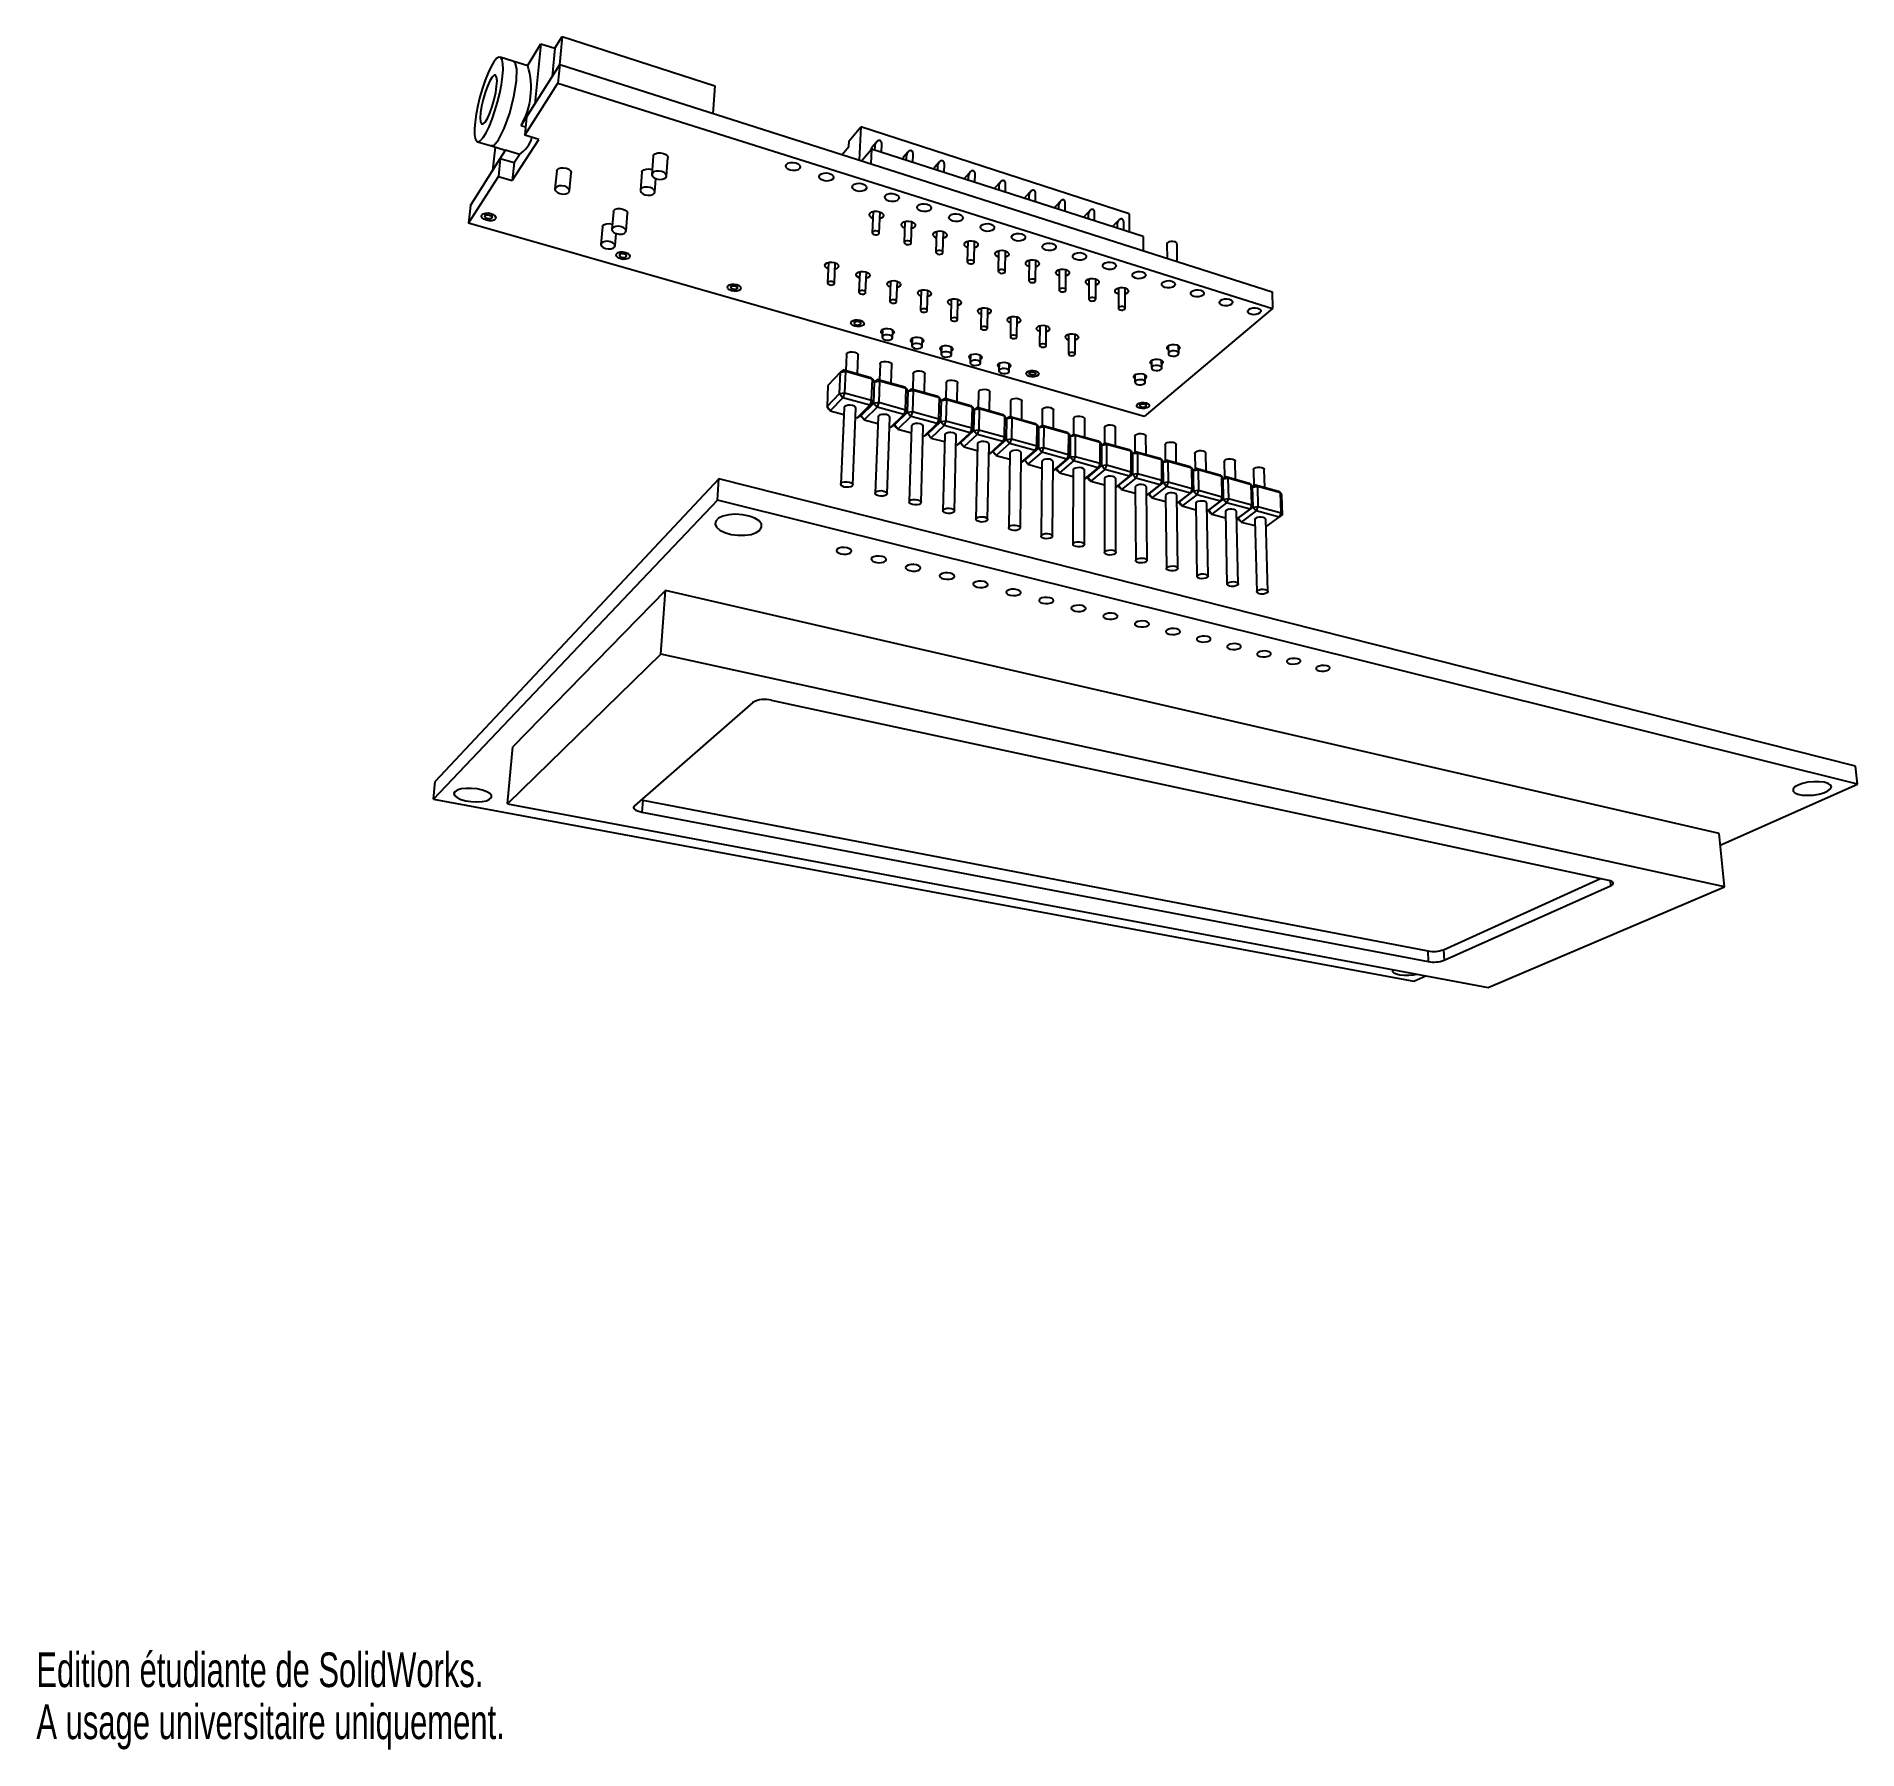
# Model space of a CAD drawing. Extents: x 0 to 191, y 0 to 179.
import ezdxf
from ezdxf.enums import TextEntityAlignment as Align

# ---------------------------------------------------------------- set-up
doc = ezdxf.new("R2010")
doc.units = 0
doc.layers.get('0').update_dxf_attribs({"linetype": 'CONTINUOUS'})

msp = doc.modelspace()

# ---------------------------------------------------------------- texts
at = {"color": 7, "linetype": 'CONTINUOUS'}
for s, width, p in [('Edition étudiante de SolidWorks.', 0.667188, (0, 5.45)), ('A usage universitaire uniquement.', 0.668182, (0, 0))]:
    msp.add_text(s, height=3.633, dxfattribs=dict(at, width=width)).set_placement(p, align=Align.BOTTOM_LEFT)

# ---------------------------------------------------------------- linework, layer by layer
at = {"color": 7, "linetype": 'CONTINUOUS'}
for p, q in [((54.34, 178.22), (55.11, 179.46)), ((55.11, 179.46), (54.81, 176.48)), ((55.11, 179.46), (71.09, 174.29)), ((51.45, 176.38), (52.87, 178.69)), ((52.87, 178.69), (52.23, 172.39)), ((52.87, 178.69), (54.34, 178.22)), ((54.34, 178.22), (54.04, 175.25)), ((50.05, 176.83), (48.59, 177.29)), ((51.51, 176.37), (50.05, 176.83)), ((51.36, 171.02), (54.84, 176.51)), ((54.84, 176.51), (54.64, 174.56)), ((54.84, 176.51), (129.49, 152.72)), ((51.17, 169.12), (54.64, 174.56)), ((54.64, 174.56), (129.54, 150.95)), ((71.09, 174.29), (70.89, 171.39)), ((50.79, 170.12), (52.23, 172.39)), ((50.79, 170.12), (51.26, 169.98)), ((51.36, 171.02), (51.17, 169.12)), ((85.16, 168.52), (86.38, 170)), ((86.38, 170), (86.23, 166.51)), ((114.51, 160.86), (86.38, 170)), ((46.22, 168.43), (47.68, 167.99)), ((47.68, 167.99), (49.14, 167.56)), ((49.86, 164.37), (52.64, 168.67)), ((52.64, 168.67), (51.17, 169.12)), ((85.13, 167.93), (85.16, 168.52)), ((88.02, 168.4), (87.54, 167.83)), ((87.85, 167.96), (87.84, 167.55)), ((88.55, 167.32), (88.59, 168.17)), ((45.49, 161.74), (48.61, 166.68)), ((48.08, 167.87), (47.81, 165.4)), ((47.81, 165.4), (49.16, 167.55)), ((48.61, 166.68), (48.41, 164.8)), ((48.61, 166.68), (50.06, 166.25)), ((49.14, 167.56), (49.16, 167.55)), ((50.61, 167.11), (49.16, 167.55)), ((50.06, 166.25), (49.86, 164.37)), ((50.06, 166.25), (50.61, 167.11)), ((64.65, 166.91), (64.5, 165)), ((66.04, 164.84), (66.18, 166.74)), ((84.43, 167.08), (85.13, 167.93)), ((86.46, 166.43), (87.5, 167.66)), ((87.5, 167.66), (87.43, 166.12)), ((87.49, 167.69), (87.49, 167.65)), ((115.98, 158.51), (87.5, 167.66)), ((90.79, 166.63), (90.79, 166.6)), ((91.33, 167.34), (90.84, 166.77)), ((91.16, 166.89), (91.14, 166.49)), ((91.86, 166.26), (91.89, 167.11)), ((94.6, 166.29), (94.1, 165.73)), ((95.12, 165.21), (95.15, 166.07)), ((45.28, 159.9), (48.41, 164.8)), ((48.41, 164.8), (49.86, 164.37)), ((54.53, 165.38), (54.34, 163.48)), ((55.87, 163.28), (56.05, 165.18)), ((63.44, 165.23), (63.29, 163.34)), ((64.81, 163.17), (64.92, 164.56)), ((94.05, 165.58), (94.05, 165.55)), ((94.42, 165.83), (94.41, 165.43)), ((97.27, 164.55), (97.27, 164.52)), ((97.84, 165.25), (97.33, 164.69)), ((97.65, 164.79), (97.64, 164.4)), ((98.35, 164.17), (98.37, 165.03)), ((101.04, 164.23), (100.51, 163.67)), ((100.46, 163.52), (100.46, 163.49)), ((100.84, 163.75), (100.84, 163.37)), ((101.54, 163.14), (101.55, 164.01)), ((103.61, 162.51), (103.61, 162.48)), ((104.19, 163.21), (103.66, 162.66)), ((104, 162.73), (103.99, 162.36)), ((104.69, 162.13), (104.7, 163)), ((107.32, 162.21), (106.78, 161.66)), ((45.49, 161.74), (45.28, 159.9)), ((47.05, 160.96), (47.01, 160.61)), ((47.76, 160.51), (47.8, 160.85)), ((60.46, 161.1), (60.3, 159.24)), ((61.79, 159.07), (61.94, 160.94)), ((87.68, 161.12), (87.59, 158.9)), ((88.32, 158.86), (88.41, 161.08)), ((106.72, 161.51), (106.72, 161.48)), ((107.12, 161.72), (107.11, 161.35)), ((107.81, 161.13), (107.82, 162)), ((109.8, 160.52), (109.8, 160.49)), ((110.41, 161.22), (109.86, 160.68)), ((110.2, 160.72), (110.2, 160.36)), ((110.89, 160.14), (110.89, 161.01)), ((114.51, 160.86), (114.52, 158.97)), ((116.08, 139.64), (45.28, 159.9)), ((59.32, 159.53), (59.16, 157.68)), ((60.64, 157.51), (60.75, 158.81)), ((91.02, 160.07), (90.95, 157.87)), ((91.68, 157.83), (91.75, 160.04)), ((94.33, 159.04), (94.27, 156.85)), ((95, 156.82), (95.06, 159.02)), ((112.84, 159.54), (112.84, 159.51)), ((113.46, 160.24), (112.9, 159.7)), ((113.25, 159.73), (113.25, 159.38)), ((113.94, 159.16), (113.94, 160.03)), ((115.98, 158.51), (115.99, 157.02)), ((61.14, 156.87), (61.11, 156.54)), ((61.83, 156.46), (61.86, 156.79)), ((97.6, 158.02), (97.55, 155.84)), ((98.27, 155.82), (98.32, 158)), ((100.83, 157.02), (100.8, 154.85)), ((101.51, 154.83), (101.55, 157)), ((118.47, 157.69), (118.49, 156.23)), ((119.55, 155.89), (119.53, 157.71)), ((83.01, 155.79), (82.9, 153.64)), ((83.62, 153.59), (83.72, 155.75)), ((86.28, 154.81), (86.19, 152.67)), ((86.9, 152.63), (86.99, 154.77)), ((104.03, 156.02), (104, 153.86)), ((104.71, 153.85), (104.74, 156.01)), ((107.18, 155.04), (107.17, 152.89)), ((107.88, 152.89), (107.89, 155.04)), ((72.79, 153.49), (72.77, 153.17)), ((73.48, 153.11), (73.5, 153.43)), ((89.51, 153.84), (89.44, 151.71)), ((90.14, 151.68), (90.22, 153.81)), ((92.71, 152.88), (92.65, 150.76)), ((93.35, 150.74), (93.41, 152.86)), ((110.3, 154.07), (110.3, 151.93)), ((111.01, 151.93), (111.01, 154.07)), ((113.39, 153.11), (113.4, 150.98)), ((114.1, 150.99), (114.09, 153.11)), ((129.49, 152.72), (129.54, 150.95)), ((95.87, 151.94), (95.82, 149.83)), ((96.52, 149.8), (96.57, 151.92)), ((99, 151), (98.96, 148.9)), ((99.65, 148.88), (99.69, 150.99)), ((129.54, 150.95), (116.08, 139.64)), ((85.72, 149.74), (85.7, 149.43)), ((86.39, 149.4), (86.4, 149.71)), ((102.09, 150.08), (102.06, 147.99)), ((102.75, 147.97), (102.78, 150.06)), ((105.15, 149.16), (105.13, 147.08)), ((105.81, 147.07), (105.83, 149.15)), ((88.65, 148.75), (88.62, 147.95)), ((89.71, 147.9), (89.74, 148.7)), ((91.76, 147.85), (91.73, 147.05)), ((92.82, 147.01), (92.84, 147.8)), ((94.83, 146.96), (94.81, 146.16)), ((108.17, 148.26), (108.16, 146.19)), ((108.84, 146.18), (108.85, 148.25)), ((118.61, 147.04), (118.62, 146.24)), ((119.7, 146.26), (119.68, 147.06)), ((84.88, 146.14), (84.81, 144.47)), ((86.03, 144.12), (86.11, 146.07)), ((88.41, 145.14), (88.34, 143.48)), ((89.56, 143.14), (89.63, 145.08)), ((95.89, 146.13), (95.91, 146.92)), ((97.87, 146.07), (97.86, 145.29)), ((98.93, 145.26), (98.95, 146.05)), ((100.88, 145.2), (100.87, 144.42)), ((101.93, 144.4), (101.95, 145.18)), ((116.85, 145.51), (116.85, 144.72)), ((117.92, 144.74), (117.91, 145.52)), ((84.26, 144.28), (82.95, 142.9)), ((84.16, 142.04), (84.26, 144.28)), ((84.63, 144.52), (84.26, 144.28)), ((84.26, 144.28), (84.78, 144.35)), ((84.63, 144.52), (84.78, 144.35)), ((84.63, 144.52), (87.45, 143.73)), ((84.78, 144.35), (84.68, 142.12)), ((87.61, 143.56), (84.78, 144.35)), ((87.45, 143.73), (87.61, 143.56)), ((87.52, 141.34), (87.61, 143.56)), ((87.61, 143.56), (87.79, 143.29)), ((87.79, 143.29), (87.71, 141.07)), ((87.75, 141.06), (87.83, 143.28)), ((87.83, 143.28), (87.79, 143.24)), ((88.2, 143.52), (87.83, 143.28)), ((87.83, 143.28), (88.35, 143.36)), ((88.2, 143.52), (88.35, 143.36)), ((88.2, 143.52), (90.99, 142.74)), ((88.35, 143.36), (88.27, 141.13)), ((91.15, 142.58), (88.35, 143.36)), ((91.89, 144.15), (91.84, 142.5)), ((93.05, 142.17), (93.1, 144.1)), ((95.33, 143.18), (95.29, 141.54)), ((96.49, 141.21), (96.54, 143.14)), ((104.05, 144.43), (104.05, 144.13)), ((104.71, 144.12), (104.72, 144.42)), ((115.12, 144.01), (115.12, 143.23)), ((116.18, 143.24), (116.18, 144.02)), ((82.95, 142.9), (82.85, 140.68)), ((82.85, 140.68), (84.16, 142.04)), ((84.5, 141.61), (83.19, 140.25)), ((84.16, 142.04), (84.68, 142.12)), ((84.16, 142.04), (84.5, 141.61)), ((84.68, 142.12), (84.5, 141.61)), ((87.34, 140.83), (84.5, 141.61)), ((84.68, 142.12), (87.52, 141.34)), ((87.52, 141.34), (87.34, 140.83)), ((87.52, 141.34), (87.71, 141.07)), ((90.99, 142.74), (91.15, 142.58)), ((91.07, 140.36), (91.15, 142.58)), ((91.15, 142.58), (91.32, 142.31)), ((91.32, 142.31), (91.25, 140.1)), ((91.29, 140.09), (91.36, 142.3)), ((91.36, 142.3), (91.32, 142.26)), ((91.72, 142.54), (91.36, 142.3)), ((91.36, 142.3), (91.88, 142.37)), ((91.72, 142.54), (91.88, 142.37)), ((91.72, 142.54), (94.47, 141.77)), ((91.88, 142.37), (91.81, 140.16)), ((94.64, 141.6), (91.88, 142.37)), ((94.47, 141.77), (94.64, 141.6)), ((94.58, 139.4), (94.64, 141.6)), ((94.64, 141.6), (94.81, 141.34)), ((94.81, 141.34), (94.75, 139.14)), ((94.79, 139.13), (94.85, 141.33)), ((94.85, 141.33), (94.81, 141.29)), ((95.2, 141.57), (94.85, 141.33)), ((94.85, 141.33), (95.36, 141.4)), ((95.2, 141.57), (95.36, 141.4)), ((95.2, 141.57), (97.92, 140.81)), ((95.36, 141.4), (95.3, 139.2)), ((98.09, 140.64), (95.36, 141.4)), ((98.73, 142.22), (98.69, 140.59)), ((99.89, 140.26), (99.92, 142.19)), ((102.08, 141.27), (102.06, 139.65)), ((103.25, 139.32), (103.27, 141.25)), ((83.19, 140.25), (82.85, 140.68)), ((83.04, 140.42), (82.85, 140.68)), ((83.19, 140.25), (83.04, 140.42)), ((83.19, 140.25), (84.61, 139.87)), ((84.64, 140.57), (84.29, 132.55)), ((85.55, 132.49), (85.88, 140.51)), ((85.84, 139.53), (86.01, 139.49)), ((86.01, 139.49), (87.34, 140.83)), ((86.37, 139.73), (86.01, 139.49)), ((87.71, 141.07), (86.37, 139.73)), ((86.41, 139.72), (87.75, 141.06)), ((86.42, 139.77), (86.41, 139.72)), ((86.75, 139.29), (86.41, 139.72)), ((86.6, 139.46), (86.41, 139.72)), ((86.75, 139.29), (86.6, 139.46)), ((88.09, 140.62), (86.75, 139.29)), ((87.34, 140.83), (87.71, 141.07)), ((87.75, 141.06), (88.27, 141.13)), ((87.75, 141.06), (88.09, 140.62)), ((88.2, 139.6), (87.9, 131.62)), ((88.27, 141.13), (88.09, 140.62)), ((90.89, 139.86), (88.09, 140.62)), ((88.27, 141.13), (91.07, 140.36)), ((89.15, 131.56), (89.43, 139.54)), ((89.54, 138.53), (90.89, 139.86)), ((91.25, 140.1), (89.89, 138.77)), ((89.93, 138.76), (91.29, 140.09)), ((91.63, 139.66), (90.27, 138.33)), ((91.07, 140.36), (90.89, 139.86)), ((90.89, 139.86), (91.25, 140.1)), ((91.07, 140.36), (91.25, 140.1)), ((91.29, 140.09), (91.81, 140.16)), ((91.29, 140.09), (91.63, 139.66)), ((91.81, 140.16), (91.63, 139.66)), ((94.4, 138.9), (91.63, 139.66)), ((91.81, 140.16), (94.58, 139.4)), ((94.58, 139.4), (94.4, 138.9)), ((94.58, 139.4), (94.75, 139.14)), ((97.92, 140.81), (98.09, 140.64)), ((98.04, 138.45), (98.09, 140.64)), ((98.09, 140.64), (98.25, 140.38)), ((98.25, 140.38), (98.2, 138.19)), ((98.24, 138.18), (98.29, 140.37)), ((98.29, 140.37), (98.25, 140.33)), ((98.63, 140.61), (98.29, 140.37)), ((98.29, 140.37), (98.8, 140.44)), ((98.63, 140.61), (98.8, 140.44)), ((98.63, 140.61), (101.32, 139.86)), ((98.8, 140.44), (98.76, 138.25)), ((101.49, 139.69), (98.8, 140.44)), ((101.32, 139.86), (101.49, 139.69)), ((101.46, 137.51), (101.49, 139.69)), ((101.49, 139.69), (101.65, 139.44)), ((101.65, 139.44), (101.62, 137.25)), ((101.69, 139.43), (101.65, 139.39)), ((101.66, 137.24), (101.69, 139.43)), ((102.03, 139.66), (101.69, 139.43)), ((101.69, 139.43), (102.2, 139.5)), ((102.03, 139.66), (102.2, 139.5)), ((102.03, 139.66), (104.68, 138.92)), ((102.2, 139.5), (102.17, 137.31)), ((104.86, 138.75), (102.2, 139.5)), ((105.4, 140.33), (105.38, 138.73)), ((106.57, 138.4), (106.58, 140.32)), ((108.67, 139.4), (108.67, 137.79)), ((109.85, 137.48), (109.85, 139.4)), ((115.63, 141.07), (115.63, 140.79)), ((116.28, 140.8), (116.28, 141.08)), ((86.75, 139.29), (88.17, 138.9)), ((89.4, 138.57), (89.54, 138.53)), ((89.89, 138.77), (89.54, 138.53)), ((89.94, 138.82), (89.93, 138.76)), ((90.27, 138.33), (89.93, 138.76)), ((90.11, 138.51), (89.93, 138.76)), ((90.27, 138.33), (90.11, 138.51)), ((90.27, 138.33), (91.69, 137.95)), ((91.71, 138.64), (91.46, 130.69)), ((92.71, 130.65), (92.94, 138.59)), ((92.91, 137.62), (93.02, 137.59)), ((93.02, 137.59), (94.4, 138.9)), ((93.37, 137.83), (93.02, 137.59)), ((94.75, 139.14), (93.37, 137.83)), ((93.41, 137.82), (94.79, 139.13)), ((93.41, 137.87), (93.41, 137.82)), ((93.74, 137.39), (93.41, 137.82)), ((93.58, 137.57), (93.41, 137.82)), ((93.74, 137.39), (93.58, 137.57)), ((95.12, 138.7), (93.74, 137.39)), ((94.4, 138.9), (94.75, 139.14)), ((94.79, 139.13), (95.3, 139.2)), ((94.79, 139.13), (95.12, 138.7)), ((95.19, 137.69), (94.98, 129.78)), ((95.3, 139.2), (95.12, 138.7)), ((97.86, 137.95), (95.12, 138.7)), ((95.3, 139.2), (98.04, 138.45)), ((96.22, 129.75), (96.4, 137.65)), ((96.46, 136.66), (97.86, 137.95)), ((98.2, 138.19), (96.8, 136.9)), ((96.84, 136.89), (98.24, 138.18)), ((98.57, 137.75), (97.17, 136.47)), ((98.04, 138.45), (97.86, 137.95)), ((97.86, 137.95), (98.2, 138.19)), ((98.04, 138.45), (98.2, 138.19)), ((98.24, 138.18), (98.76, 138.25)), ((98.24, 138.18), (98.57, 137.75)), ((98.76, 138.25), (98.57, 137.75)), ((101.28, 137.01), (98.57, 137.75)), ((98.76, 138.25), (101.46, 137.51)), ((101.46, 137.51), (101.28, 137.01)), ((101.46, 137.51), (101.62, 137.25)), ((104.68, 138.92), (104.86, 138.75)), ((104.84, 136.58), (104.86, 138.75)), ((104.86, 138.75), (105.01, 138.5)), ((105.01, 138.5), (104.99, 136.33)), ((105.05, 138.49), (105.01, 138.46)), ((105.03, 136.32), (105.05, 138.49)), ((105.38, 138.73), (105.05, 138.49)), ((105.05, 138.49), (105.56, 138.56)), ((105.38, 138.73), (105.56, 138.56)), ((105.38, 138.73), (108, 138)), ((105.56, 138.56), (105.54, 136.39)), ((108.18, 137.83), (105.56, 138.56)), ((108, 138), (108.18, 137.83)), ((108.17, 135.66), (108.18, 137.83)), ((108.18, 137.83), (108.32, 137.58)), ((108.32, 137.58), (108.32, 135.42)), ((108.36, 137.57), (108.32, 137.54)), ((108.35, 135.41), (108.36, 137.57)), ((108.69, 137.8), (108.36, 137.57)), ((108.36, 137.57), (108.87, 137.64)), ((108.69, 137.8), (108.87, 137.64)), ((108.69, 137.8), (111.28, 137.08)), ((108.87, 137.64), (108.86, 135.47)), ((111.47, 136.91), (108.87, 137.64)), ((111.91, 138.48), (111.91, 136.86)), ((113.09, 136.58), (113.08, 138.49)), ((115.11, 137.58), (115.12, 135.94)), ((116.29, 135.69), (116.27, 137.59)), ((93.74, 137.39), (95.17, 137.01)), ((96.38, 136.68), (96.46, 136.66)), ((96.8, 136.9), (96.46, 136.66)), ((96.85, 136.94), (96.84, 136.89)), ((97.17, 136.47), (96.84, 136.89)), ((97.01, 136.64), (96.84, 136.89)), ((97.17, 136.47), (97.01, 136.64)), ((97.17, 136.47), (98.6, 136.08)), ((98.62, 136.75), (98.46, 128.88)), ((99.68, 128.86), (99.83, 136.73)), ((99.81, 135.75), (99.86, 135.74)), ((99.86, 135.74), (101.28, 137.01)), ((100.2, 135.98), (99.86, 135.74)), ((101.62, 137.25), (100.2, 135.98)), ((100.24, 135.97), (101.66, 137.24)), ((100.24, 136.02), (100.24, 135.97)), ((100.56, 135.55), (100.24, 135.97)), ((100.39, 135.72), (100.24, 135.97)), ((100.56, 135.55), (100.39, 135.72)), ((101.98, 136.82), (100.56, 135.55)), ((100.56, 135.55), (101.99, 135.16)), ((101.28, 137.01), (101.62, 137.25)), ((101.66, 137.24), (102.17, 137.31)), ((101.66, 137.24), (101.98, 136.82)), ((102, 135.83), (101.89, 128)), ((102.17, 137.31), (101.98, 136.82)), ((104.65, 136.09), (101.98, 136.82)), ((102.17, 137.31), (104.84, 136.58)), ((103.11, 127.98), (103.2, 135.81)), ((103.21, 134.83), (104.65, 136.09)), ((104.99, 136.33), (103.55, 135.07)), ((103.59, 135.06), (105.03, 136.32)), ((105.35, 135.9), (103.91, 134.64)), ((104.84, 136.58), (104.65, 136.09)), ((104.65, 136.09), (104.99, 136.33)), ((104.84, 136.58), (104.99, 136.33)), ((105.03, 136.32), (105.54, 136.39)), ((105.03, 136.32), (105.35, 135.9)), ((105.54, 136.39), (105.35, 135.9)), ((107.99, 135.18), (105.35, 135.9)), ((105.54, 136.39), (108.17, 135.66)), ((108.17, 135.66), (107.99, 135.18)), ((108.17, 135.66), (108.32, 135.42)), ((111.28, 137.08), (111.47, 136.91)), ((111.47, 134.76), (111.47, 136.91)), ((111.47, 136.91), (111.6, 136.67)), ((111.6, 136.67), (111.6, 134.51)), ((111.64, 136.66), (111.6, 136.62)), ((111.96, 136.89), (111.64, 136.66)), ((111.64, 136.66), (112.15, 136.72)), ((111.64, 134.5), (111.64, 136.66)), ((111.96, 136.89), (112.15, 136.72)), ((111.96, 136.89), (114.52, 136.18)), ((112.15, 136.72), (112.15, 134.57)), ((114.71, 136.01), (112.15, 136.72)), ((114.52, 136.18), (114.71, 136.01)), ((114.72, 133.86), (114.71, 136.01)), ((114.71, 136.01), (114.84, 135.77)), ((114.84, 135.77), (114.85, 133.62)), ((114.88, 135.76), (114.84, 135.72)), ((115.19, 135.99), (114.88, 135.76)), ((114.88, 135.76), (115.38, 135.82)), ((114.89, 133.61), (114.88, 135.76)), ((115.19, 135.99), (115.38, 135.82)), ((115.19, 135.99), (117.72, 135.29)), ((115.38, 135.82), (115.4, 133.68)), ((117.92, 135.12), (115.38, 135.82)), ((118.27, 136.68), (118.29, 135.02)), ((119.45, 134.8), (119.42, 136.7)), ((121.39, 135.8), (121.42, 134.12)), ((122.58, 133.93), (122.54, 135.83)), ((103.19, 134.84), (103.21, 134.83)), ((103.55, 135.07), (103.21, 134.83)), ((103.59, 135.1), (103.59, 135.06)), ((103.91, 134.64), (103.59, 135.06)), ((103.74, 134.82), (103.59, 135.06)), ((103.91, 134.64), (103.74, 134.82)), ((103.91, 134.64), (105.34, 134.25)), ((105.35, 134.92), (105.28, 127.12)), ((106.49, 127.11), (106.54, 134.9)), ((106.54, 133.94), (107.99, 135.18)), ((106.86, 134.17), (106.54, 133.94)), ((108.32, 135.42), (106.86, 134.17)), ((106.9, 134.16), (108.35, 135.41)), ((106.9, 134.21), (106.9, 134.16)), ((107.22, 133.75), (106.9, 134.16)), ((107.04, 133.92), (106.9, 134.16)), ((107.22, 133.75), (107.04, 133.92)), ((108.68, 134.99), (107.22, 133.75)), ((107.22, 133.75), (108.65, 133.36)), ((107.99, 135.18), (108.32, 135.42)), ((108.35, 135.41), (108.86, 135.47)), ((108.35, 135.41), (108.68, 134.99)), ((108.65, 134.01), (108.62, 126.25)), ((108.86, 135.47), (108.68, 134.99)), ((111.28, 134.28), (108.68, 134.99)), ((108.86, 135.47), (111.47, 134.76)), ((109.83, 126.25), (109.84, 134.01)), ((109.84, 133.07), (111.28, 134.28)), ((111.6, 134.51), (110.13, 133.28)), ((110.17, 133.27), (111.64, 134.5)), ((111.97, 134.09), (110.48, 132.86)), ((111.47, 134.76), (111.28, 134.28)), ((111.28, 134.28), (111.6, 134.51)), ((111.47, 134.76), (111.6, 134.51)), ((111.64, 134.5), (112.15, 134.57)), ((111.64, 134.5), (111.97, 134.09)), ((112.15, 134.57), (111.97, 134.09)), ((114.54, 133.38), (111.97, 134.09)), ((112.15, 134.57), (114.72, 133.86)), ((114.85, 133.62), (113.36, 132.41)), ((113.4, 132.4), (114.89, 133.61)), ((114.72, 133.86), (114.54, 133.38)), ((114.54, 133.38), (114.85, 133.62)), ((114.72, 133.86), (114.85, 133.62)), ((114.89, 133.61), (115.4, 133.68)), ((114.89, 133.61), (115.21, 133.2)), ((115.4, 133.68), (115.21, 133.2)), ((115.4, 133.68), (117.94, 132.98)), ((117.72, 135.29), (117.92, 135.12)), ((117.94, 132.98), (117.92, 135.12)), ((117.92, 135.12), (118.04, 134.88)), ((118.04, 134.88), (118.07, 132.74)), ((118.08, 134.87), (118.04, 134.84)), ((118.39, 135.1), (118.08, 134.87)), ((118.08, 134.87), (118.58, 134.93)), ((118.1, 132.73), (118.08, 134.87)), ((118.39, 135.1), (118.58, 134.93)), ((118.39, 135.1), (120.89, 134.4)), ((118.58, 134.93), (118.61, 132.8)), ((121.08, 134.23), (118.58, 134.93)), ((120.89, 134.4), (121.08, 134.23)), ((121.12, 132.11), (121.08, 134.23)), ((121.08, 134.23), (121.2, 134)), ((121.2, 134), (121.24, 131.87)), ((121.24, 133.99), (121.2, 133.96)), ((121.54, 134.22), (121.24, 133.99)), ((121.24, 133.99), (121.74, 134.05)), ((121.27, 131.86), (121.24, 133.99)), ((121.54, 134.22), (121.74, 134.05)), ((121.54, 134.22), (124.01, 133.53)), ((121.74, 134.05), (121.78, 131.93)), ((124.21, 133.36), (121.74, 134.05)), ((124.48, 134.93), (124.51, 133.24)), ((125.67, 133.07), (125.62, 134.96)), ((127.53, 134.07), (127.57, 132.36)), ((128.72, 132.22), (128.66, 134.1)), ((71.51, 133.13), (41.8, 101.41)), ((71.36, 130.87), (71.51, 133.13)), ((190.61, 103), (71.51, 133.13)), ((110.13, 133.28), (109.84, 133.07)), ((110.17, 133.32), (110.17, 133.27)), ((110.48, 132.86), (110.17, 133.27)), ((110.3, 133.04), (110.17, 133.27)), ((110.48, 132.86), (110.3, 133.04)), ((110.48, 132.86), (111.92, 132.47)), ((111.92, 133.12), (111.93, 125.4)), ((113.1, 132.22), (114.54, 133.38)), ((113.13, 125.4), (113.1, 133.13)), ((113.36, 132.41), (113.1, 132.21)), ((113.4, 132.44), (113.4, 132.4)), ((113.71, 131.99), (113.4, 132.4)), ((113.53, 132.16), (113.4, 132.4)), ((113.71, 131.99), (113.53, 132.16)), ((115.21, 133.2), (113.71, 131.99)), ((113.71, 131.99), (115.15, 131.6)), ((115.14, 132.24), (115.2, 124.55)), ((117.75, 132.5), (115.21, 133.2)), ((116.39, 124.56), (116.32, 132.25)), ((116.33, 131.37), (117.75, 132.5)), ((118.07, 132.74), (116.55, 131.54)), ((116.59, 131.53), (118.1, 132.73)), ((118.42, 132.32), (116.9, 131.12)), ((117.94, 132.98), (117.75, 132.5)), ((117.75, 132.5), (118.07, 132.74)), ((117.94, 132.98), (118.07, 132.74)), ((118.1, 132.73), (118.61, 132.8)), ((118.1, 132.73), (118.42, 132.32)), ((118.61, 132.8), (118.42, 132.32)), ((120.93, 131.63), (118.42, 132.32)), ((118.61, 132.8), (121.12, 132.11)), ((119.74, 130.68), (121.27, 131.86)), ((121.12, 132.11), (120.93, 131.63)), ((120.93, 131.63), (121.24, 131.87)), ((121.12, 132.11), (121.24, 131.87)), ((121.27, 131.86), (121.78, 131.93)), ((121.27, 131.86), (121.59, 131.45)), ((121.78, 131.93), (121.59, 131.45)), ((121.78, 131.93), (124.26, 131.24)), ((124.01, 133.53), (124.21, 133.36)), ((124.26, 131.24), (124.21, 133.36)), ((124.21, 133.36), (124.33, 133.13)), ((124.33, 133.09), (124.66, 133.35)), ((124.33, 133.13), (124.37, 131.01)), ((124.36, 133.12), (124.33, 133.09)), ((124.66, 133.35), (124.36, 133.12)), ((124.36, 133.12), (124.86, 133.18)), ((124.41, 131), (124.36, 133.12)), ((124.66, 133.35), (124.86, 133.18)), ((124.66, 133.35), (127.1, 132.67)), ((124.86, 133.18), (124.91, 131.07)), ((127.31, 132.5), (124.86, 133.18)), ((127.1, 132.67), (127.31, 132.5)), ((127.36, 130.39), (127.31, 132.5)), ((127.31, 132.5), (127.41, 132.27)), ((127.41, 132.24), (127.74, 132.49)), ((127.41, 132.27), (127.47, 130.16)), ((127.45, 132.26), (127.41, 132.23)), ((127.74, 132.49), (127.45, 132.26)), ((127.45, 132.26), (127.95, 132.32)), ((127.51, 130.15), (127.45, 132.26)), ((127.74, 132.49), (127.95, 132.32)), ((127.74, 132.49), (130.16, 131.82)), ((127.95, 132.32), (128.01, 130.22)), ((130.36, 131.65), (127.95, 132.32)), ((130.16, 131.82), (130.36, 131.65)), ((71.36, 130.87), (41.6, 99.55)), ((190.84, 101.12), (71.36, 130.87)), ((116.55, 131.54), (116.33, 131.37)), ((116.59, 131.57), (116.59, 131.53)), ((116.9, 131.12), (116.59, 131.53)), ((116.71, 131.3), (116.59, 131.53)), ((116.9, 131.12), (116.71, 131.3)), ((116.9, 131.12), (118.34, 130.74)), ((118.33, 131.37), (118.42, 123.72)), ((119.61, 123.74), (119.5, 131.39)), ((119.51, 130.53), (120.93, 131.63)), ((119.74, 130.71), (119.74, 130.68)), ((120.06, 130.27), (119.74, 130.68)), ((119.86, 130.45), (119.74, 130.68)), ((120.06, 130.27), (119.86, 130.45)), ((121.59, 131.45), (120.06, 130.27)), ((120.06, 130.27), (121.49, 129.88)), ((121.48, 130.51), (121.61, 122.9)), ((124.07, 130.78), (121.59, 131.45)), ((122.79, 122.92), (122.64, 130.54)), ((122.66, 129.7), (124.07, 130.78)), ((122.86, 129.83), (124.41, 131)), ((122.86, 129.86), (122.86, 129.83)), ((123.17, 129.43), (122.86, 129.83)), ((122.98, 129.6), (122.86, 129.83)), ((124.72, 130.6), (123.17, 129.43)), ((124.26, 131.24), (124.07, 130.78)), ((124.07, 130.78), (124.37, 131.01)), ((124.26, 131.24), (124.37, 131.01)), ((124.41, 131), (124.91, 131.07)), ((124.41, 131), (124.72, 130.6)), ((124.91, 131.07), (124.72, 130.6)), ((127.18, 129.93), (124.72, 130.6)), ((124.91, 131.07), (127.36, 130.39)), ((125.77, 128.88), (127.18, 129.93)), ((125.94, 128.99), (127.51, 130.15)), ((127.36, 130.39), (127.18, 129.93)), ((127.18, 129.93), (127.47, 130.16)), ((127.36, 130.39), (127.47, 130.16)), ((127.51, 130.15), (128.01, 130.22)), ((127.51, 130.15), (127.82, 129.75)), ((128.01, 130.22), (127.82, 129.75)), ((128.01, 130.22), (130.43, 129.55)), ((130.43, 129.55), (130.36, 131.65)), ((130.36, 131.65), (130.47, 131.42)), ((130.47, 131.42), (130.53, 129.32)), ((123.17, 129.43), (122.98, 129.6)), ((123.17, 129.43), (124.61, 129.04)), ((124.59, 129.66), (124.76, 122.08)), ((125.93, 122.11), (125.75, 129.69)), ((125.94, 129.01), (125.94, 128.99)), ((126.25, 128.59), (125.94, 128.99)), ((126.05, 128.77), (125.94, 128.99)), ((126.25, 128.59), (126.05, 128.77)), ((127.82, 129.75), (126.25, 128.59)), ((126.25, 128.59), (127.69, 128.21)), ((127.67, 128.82), (127.88, 121.28)), ((130.24, 129.09), (127.82, 129.75)), ((129.04, 121.31), (128.82, 128.86)), ((128.84, 128.07), (130.24, 129.09)), ((130.43, 129.55), (130.24, 129.09)), ((130.24, 129.09), (130.53, 129.32)), ((130.43, 129.55), (130.53, 129.32)), ((65.93, 121.42), (49.93, 105.05)), ((65.45, 114.76), (65.93, 121.42)), ((176.33, 95.97), (65.93, 121.42)), ((65.45, 114.76), (49.36, 99.06)), ((176.9, 90.36), (65.45, 114.76)), ((75.06, 109.69), (62.66, 98.87)), ((164.78, 91.05), (77.04, 109.91)), ((49.36, 99.06), (49.93, 105.05)), ((41.6, 99.55), (41.8, 101.41)), ((190.84, 101.12), (190.61, 103)), ((41.6, 99.55), (144.34, 80.5)), ((63.38, 99.5), (63.55, 99.47)), ((63.55, 99.47), (63.46, 98.2)), ((63.55, 99.47), (145.81, 83.66)), ((176.45, 94.74), (190.84, 101.12)), ((49.36, 99.06), (152.13, 79.84)), ((63.46, 98.2), (145.86, 82.54)), ((176.9, 90.36), (176.33, 95.97)), ((147.44, 83.79), (163.91, 91.24)), ((147.51, 82.68), (164.94, 90.47)), ((152.13, 79.84), (176.9, 90.36)), ((145.81, 83.66), (145.86, 82.54)), ((147.44, 83.79), (147.51, 82.68)), ((144.34, 80.5), (145.61, 81.06))]:
    msp.add_line(p, q, dxfattribs=at)
at = {"color": 8, "linetype": 'CONTINUOUS'}
msp.add_line((164.9, 91.02), (164.94, 90.47), dxfattribs=at)
at = {"color": 7, "linetype": 'CONTINUOUS'}
for points in [[(48.84, 175.26), (48.9, 175.99), (48.88, 176.58), (48.8, 177.01), (48.66, 177.25), (48.47, 177.29), (48.23, 177.14), (47.95, 176.81), (47.65, 176.31), (47.34, 175.65), (47.03, 174.89), (46.74, 174.03), (46.48, 173.13), (46.26, 172.22), (46.08, 171.33), (45.97, 170.51), (45.91, 169.79), (45.92, 169.19), (45.99, 168.76), (46.12, 168.5), (46.31, 168.43), (46.54, 168.55), (46.82, 168.86), (47.12, 169.35), (47.44, 170), (47.75, 170.78), (48.05, 171.65), (48.32, 172.57), (48.55, 173.51), (48.73, 174.42), (48.84, 175.26)], [(48.23, 174.25), (48.27, 174.81), (48.23, 175.21), (48.12, 175.42), (47.96, 175.42), (47.75, 175.21), (47.51, 174.81), (47.26, 174.26), (47.02, 173.59), (46.82, 172.87), (46.66, 172.15), (46.55, 171.48), (46.52, 170.92), (46.55, 170.52), (46.65, 170.3), (46.82, 170.29), (47.03, 170.49), (47.26, 170.88), (47.51, 171.43), (47.76, 172.11), (47.97, 172.84), (48.13, 173.58), (48.23, 174.25)], [(88.59, 168.17), (88.59, 168.22), (88.58, 168.3), (88.56, 168.37), (88.53, 168.43), (88.49, 168.49), (88.44, 168.53), (88.39, 168.55), (88.33, 168.56), (88.27, 168.56), (88.2, 168.54), (88.14, 168.51), (88.08, 168.46), (88.02, 168.4), (87.97, 168.33), (87.93, 168.26), (87.89, 168.17), (87.87, 168.09), (87.86, 168), (87.85, 167.96)], [(64.65, 166.91), (64.7, 167.05), (64.86, 167.18), (65.11, 167.25), (65.4, 167.27), (65.7, 167.21), (65.95, 167.1), (66.12, 166.94), (66.18, 166.77), (66.18, 166.74)], [(78.59, 166.05), (78.76, 166.18), (79.01, 166.26), (79.31, 166.27), (79.6, 166.21), (79.84, 166.1), (80, 165.95), (80.04, 165.78), (79.98, 165.62), (79.81, 165.49), (79.56, 165.41), (79.27, 165.4), (78.98, 165.45), (78.74, 165.57), (78.58, 165.72), (78.53, 165.89), (78.59, 166.05)], [(87.54, 167.83), (87.52, 167.8), (87.49, 167.69)], [(90.84, 166.77), (90.82, 166.74), (90.79, 166.63)], [(91.89, 167.11), (91.89, 167.15), (91.88, 167.23), (91.86, 167.3), (91.83, 167.37), (91.79, 167.42), (91.74, 167.46), (91.69, 167.48), (91.63, 167.5), (91.57, 167.49), (91.51, 167.47), (91.44, 167.44), (91.38, 167.39), (91.33, 167.33), (91.28, 167.27), (91.23, 167.19), (91.2, 167.11), (91.17, 167.02), (91.16, 166.93), (91.16, 166.89)], [(95.15, 166.07), (95.15, 166.1), (95.14, 166.18), (95.12, 166.25), (95.09, 166.31), (95.05, 166.36), (95.01, 166.4), (94.96, 166.43), (94.9, 166.44), (94.84, 166.44), (94.77, 166.42), (94.71, 166.38), (94.65, 166.34), (94.59, 166.28), (94.54, 166.21), (94.5, 166.13), (94.47, 166.05), (94.44, 165.97), (94.43, 165.88), (94.42, 165.83)], [(54.53, 165.38), (54.57, 165.49), (54.72, 165.62), (54.96, 165.7), (55.25, 165.71), (55.55, 165.66), (55.8, 165.54), (55.98, 165.39), (56.05, 165.22), (56.05, 165.18)], [(63.44, 165.23), (63.49, 165.36), (63.65, 165.49), (63.89, 165.57), (64.18, 165.58), (64.48, 165.53), (64.54, 165.51)], [(64.55, 165.14), (64.5, 164.97), (64.56, 164.8), (64.74, 164.65), (64.99, 164.54), (65.28, 164.48), (65.58, 164.5), (65.82, 164.57), (65.98, 164.7), (66.04, 164.86), (65.97, 165.04), (65.8, 165.19), (65.55, 165.3), (65.25, 165.36), (64.96, 165.34), (64.71, 165.27), (64.55, 165.14)], [(82.1, 164.95), (82.27, 165.08), (82.52, 165.15), (82.81, 165.17), (83.1, 165.11), (83.34, 165), (83.49, 164.85), (83.54, 164.68), (83.47, 164.52), (83.3, 164.39), (83.05, 164.32), (82.76, 164.31), (82.47, 164.36), (82.24, 164.47), (82.08, 164.62), (82.03, 164.79), (82.1, 164.95)], [(94.1, 165.73), (94.08, 165.69), (94.05, 165.58)], [(97.33, 164.69), (97.3, 164.65), (97.27, 164.55)], [(98.37, 165.03), (98.37, 165.06), (98.36, 165.14), (98.34, 165.21), (98.32, 165.27), (98.28, 165.32), (98.23, 165.36), (98.18, 165.39), (98.12, 165.4), (98.06, 165.39), (98, 165.37), (97.94, 165.34), (97.88, 165.29), (97.82, 165.24), (97.77, 165.17), (97.73, 165.09), (97.7, 165.01), (97.67, 164.93), (97.66, 164.84), (97.65, 164.79)], [(101.55, 164.01), (101.55, 164.03), (101.55, 164.11), (101.53, 164.18), (101.5, 164.24), (101.47, 164.29), (101.42, 164.33), (101.37, 164.35), (101.31, 164.36), (101.25, 164.36), (101.19, 164.34), (101.13, 164.31), (101.07, 164.26), (101.01, 164.2), (100.96, 164.14), (100.92, 164.06), (100.89, 163.98), (100.86, 163.9), (100.85, 163.81), (100.84, 163.75)], [(54.39, 163.6), (54.34, 163.44), (54.42, 163.27), (54.6, 163.12), (54.85, 163.01), (55.15, 162.95), (55.44, 162.97), (55.68, 163.04), (55.83, 163.17), (55.87, 163.33), (55.8, 163.5), (55.62, 163.65), (55.37, 163.76), (55.07, 163.81), (54.78, 163.8), (54.54, 163.72), (54.39, 163.6)], [(63.34, 163.47), (63.29, 163.31), (63.35, 163.14), (63.52, 162.99), (63.77, 162.88), (64.07, 162.83), (64.36, 162.84), (64.6, 162.91), (64.76, 163.04), (64.81, 163.2), (64.74, 163.37), (64.57, 163.52), (64.32, 163.63), (64.03, 163.68), (63.74, 163.67), (63.49, 163.6), (63.34, 163.47)], [(85.56, 163.86), (85.74, 163.99), (85.99, 164.07), (86.28, 164.08), (86.56, 164.02), (86.8, 163.91), (86.95, 163.76), (86.99, 163.6), (86.92, 163.44), (86.74, 163.31), (86.49, 163.24), (86.21, 163.23), (85.92, 163.28), (85.69, 163.39), (85.54, 163.54), (85.5, 163.71), (85.56, 163.86)], [(88.99, 162.79), (89.16, 162.92), (89.41, 162.99), (89.7, 163), (89.98, 162.95), (90.21, 162.84), (90.36, 162.69), (90.4, 162.53), (90.32, 162.37), (90.15, 162.25), (89.9, 162.18), (89.61, 162.16), (89.33, 162.22), (89.1, 162.32), (88.96, 162.47), (88.91, 162.63), (88.99, 162.79)], [(100.51, 163.67), (100.48, 163.63), (100.46, 163.52)], [(103.66, 162.66), (103.63, 162.62), (103.61, 162.51)], [(104.7, 163), (104.7, 163.01), (104.7, 163.09), (104.68, 163.16), (104.65, 163.22), (104.62, 163.27), (104.57, 163.31), (104.52, 163.33), (104.47, 163.34), (104.41, 163.34), (104.34, 163.32), (104.28, 163.29), (104.22, 163.24), (104.17, 163.19), (104.12, 163.12), (104.08, 163.04), (104.04, 162.96), (104.02, 162.88), (104, 162.8), (104, 162.73)], [(107.82, 162), (107.82, 162.01), (107.81, 162.08), (107.79, 162.15), (107.77, 162.21), (107.73, 162.26), (107.69, 162.3), (107.64, 162.33), (107.58, 162.34), (107.52, 162.33), (107.46, 162.31), (107.4, 162.28), (107.34, 162.23), (107.29, 162.18), (107.24, 162.11), (107.2, 162.04), (107.16, 161.96), (107.14, 161.88), (107.12, 161.79), (107.12, 161.72)], [(48.1, 160.35), (47.95, 160.23), (47.72, 160.16), (47.44, 160.15), (47.16, 160.2), (46.9, 160.31), (46.72, 160.45), (46.64, 160.61), (46.68, 160.76), (46.82, 160.89), (47.05, 160.96), (47.33, 160.97), (47.62, 160.92), (47.87, 160.81), (48.05, 160.67), (48.13, 160.51), (48.1, 160.35)], [(47.27, 160.38), (47.14, 160.43), (47.05, 160.5), (47.01, 160.58), (47.03, 160.66), (47.1, 160.72), (47.22, 160.76), (47.36, 160.76), (47.5, 160.74), (47.63, 160.68), (47.72, 160.61), (47.76, 160.53), (47.74, 160.46), (47.67, 160.4), (47.56, 160.36), (47.42, 160.35), (47.27, 160.38)], [(60.46, 161.1), (60.5, 161.22), (60.66, 161.35), (60.89, 161.42), (61.18, 161.43), (61.46, 161.38), (61.71, 161.27), (61.88, 161.13), (61.94, 160.97), (61.94, 160.94)], [(87.65, 160.4), (87.48, 160.49), (87.34, 160.63), (87.3, 160.79), (87.37, 160.94)], [(87.37, 160.94), (87.54, 161.07), (87.78, 161.14), (88.07, 161.15), (88.35, 161.1), (88.58, 160.99), (88.72, 160.85), (88.76, 160.69), (88.69, 160.53), (88.52, 160.41), (88.38, 160.36)], [(92.37, 161.73), (92.54, 161.85), (92.79, 161.93), (93.08, 161.94), (93.36, 161.89), (93.59, 161.78), (93.73, 161.63), (93.76, 161.47), (93.69, 161.32), (93.51, 161.19), (93.26, 161.12), (92.98, 161.11), (92.7, 161.16), (92.47, 161.27), (92.33, 161.41), (92.29, 161.58), (92.37, 161.73)], [(95.71, 160.68), (95.89, 160.81), (96.14, 160.88), (96.42, 160.89), (96.7, 160.84), (96.92, 160.73), (97.06, 160.59), (97.09, 160.43), (97.01, 160.27), (96.84, 160.15), (96.59, 160.08), (96.3, 160.07), (96.03, 160.12), (95.81, 160.23), (95.67, 160.37), (95.63, 160.53), (95.71, 160.68)], [(106.78, 161.66), (106.74, 161.62), (106.72, 161.51)], [(109.86, 160.68), (109.82, 160.63), (109.8, 160.52)], [(110.89, 161.01), (110.89, 161.01), (110.89, 161.09), (110.87, 161.16), (110.85, 161.22), (110.81, 161.27), (110.77, 161.31), (110.72, 161.33), (110.66, 161.34), (110.61, 161.33), (110.55, 161.32), (110.49, 161.28), (110.43, 161.24), (110.37, 161.18), (110.32, 161.12), (110.28, 161.04), (110.25, 160.96), (110.22, 160.88), (110.2, 160.8), (110.2, 160.72)], [(113.94, 160.03), (113.93, 160.11), (113.92, 160.17), (113.89, 160.23), (113.86, 160.28), (113.81, 160.32), (113.77, 160.34), (113.71, 160.35), (113.65, 160.35), (113.59, 160.33), (113.53, 160.3), (113.48, 160.25), (113.42, 160.2), (113.37, 160.13), (113.33, 160.06), (113.29, 159.98), (113.27, 159.9), (113.25, 159.82), (113.25, 159.74), (113.25, 159.73)], [(59.32, 159.53), (59.37, 159.65), (59.52, 159.77), (59.75, 159.84), (60.03, 159.85), (60.32, 159.8), (60.34, 159.79)], [(61.74, 158.95), (61.79, 159.1), (61.72, 159.26), (61.55, 159.41), (61.3, 159.51), (61.02, 159.57), (60.73, 159.55), (60.5, 159.48), (60.34, 159.36), (60.3, 159.21), (60.36, 159.05), (60.53, 158.9), (60.78, 158.8), (61.07, 158.75), (61.35, 158.76), (61.59, 158.83), (61.74, 158.95)], [(87.8, 158.7), (87.94, 158.67), (88.08, 158.68), (88.2, 158.72), (88.29, 158.78), (88.32, 158.85), (88.3, 158.93), (88.23, 159), (88.12, 159.06), (87.98, 159.08), (87.83, 159.08), (87.71, 159.04), (87.62, 158.98), (87.59, 158.9), (87.61, 158.82), (87.68, 158.75), (87.8, 158.7)], [(91, 159.37), (90.83, 159.45), (90.69, 159.59), (90.65, 159.75), (90.72, 159.91)], [(90.72, 159.91), (90.89, 160.03), (91.14, 160.1), (91.42, 160.11), (91.7, 160.06), (91.93, 159.95), (92.07, 159.81), (92.1, 159.65), (92.03, 159.5), (91.86, 159.38), (91.73, 159.33)], [(94.31, 158.34), (94.14, 158.43), (94, 158.57), (93.96, 158.73), (94.04, 158.88)], [(94.04, 158.88), (94.21, 159), (94.46, 159.07), (94.74, 159.08), (95.01, 159.03), (95.24, 158.93), (95.37, 158.79), (95.41, 158.63), (95.33, 158.48), (95.16, 158.36), (95.04, 158.32)], [(99.01, 159.65), (99.19, 159.77), (99.44, 159.84), (99.72, 159.85), (100, 159.8), (100.22, 159.7), (100.35, 159.55), (100.38, 159.39), (100.3, 159.24), (100.12, 159.12), (99.87, 159.05), (99.59, 159.04), (99.32, 159.09), (99.1, 159.2), (98.96, 159.34), (98.93, 159.5), (99.01, 159.65)], [(102.27, 158.63), (102.45, 158.74), (102.7, 158.81), (102.98, 158.83), (103.25, 158.78), (103.47, 158.67), (103.6, 158.53), (103.63, 158.37), (103.55, 158.23), (103.37, 158.11), (103.12, 158.04), (102.84, 158.03), (102.57, 158.08), (102.35, 158.18), (102.22, 158.32), (102.19, 158.48), (102.27, 158.63)], [(112.9, 159.7), (112.87, 159.65), (112.84, 159.54)], [(60.59, 157.4), (60.64, 157.55), (60.57, 157.7), (60.4, 157.85), (60.16, 157.95), (59.87, 158), (59.59, 157.99), (59.36, 157.92), (59.21, 157.8), (59.16, 157.65), (59.23, 157.49), (59.4, 157.35), (59.64, 157.25), (59.93, 157.2), (60.21, 157.21), (60.44, 157.28), (60.59, 157.4)], [(62.15, 156.3), (62, 156.19), (61.77, 156.12), (61.5, 156.11), (61.22, 156.16), (60.98, 156.26), (60.81, 156.39), (60.75, 156.55), (60.79, 156.69), (60.94, 156.81), (61.17, 156.88), (61.45, 156.89), (61.73, 156.84), (61.97, 156.74), (62.13, 156.6), (62.2, 156.45), (62.15, 156.3)], [(61.34, 156.33), (61.48, 156.3), (61.62, 156.31), (61.74, 156.34), (61.81, 156.4), (61.83, 156.47), (61.8, 156.55), (61.72, 156.62), (61.6, 156.67), (61.46, 156.69), (61.32, 156.69), (61.21, 156.65), (61.13, 156.6), (61.11, 156.52), (61.14, 156.45), (61.22, 156.38), (61.34, 156.33)], [(91.15, 157.67), (91.29, 157.65), (91.43, 157.65), (91.56, 157.69), (91.64, 157.75), (91.68, 157.82), (91.66, 157.9), (91.59, 157.97), (91.48, 158.03), (91.34, 158.05), (91.2, 158.05), (91.07, 158.01), (90.99, 157.95), (90.95, 157.87), (90.97, 157.8), (91.04, 157.73), (91.15, 157.67)], [(94.47, 156.66), (94.61, 156.63), (94.75, 156.64), (94.87, 156.68), (94.96, 156.73), (95, 156.81), (94.98, 156.89), (94.91, 156.96), (94.8, 157.01), (94.66, 157.03), (94.52, 157.03), (94.4, 156.99), (94.31, 156.93), (94.27, 156.86), (94.29, 156.78), (94.36, 156.71), (94.47, 156.66)], [(97.59, 157.33), (97.4, 157.42), (97.27, 157.56), (97.24, 157.72), (97.31, 157.87)], [(97.31, 157.87), (97.49, 157.98), (97.74, 158.05), (98.02, 158.06), (98.29, 158.01), (98.51, 157.91), (98.64, 157.77), (98.67, 157.62), (98.59, 157.47), (98.42, 157.35), (98.31, 157.31)], [(100.82, 156.34), (100.63, 156.43), (100.5, 156.56), (100.47, 156.72), (100.55, 156.86)], [(100.55, 156.86), (100.73, 156.98), (100.97, 157.05), (101.25, 157.06), (101.52, 157.01), (101.74, 156.91), (101.87, 156.77), (101.9, 156.62), (101.82, 156.47), (101.64, 156.36), (101.54, 156.32)], [(105.5, 157.61), (105.68, 157.73), (105.93, 157.8), (106.21, 157.81), (106.48, 157.76), (106.69, 157.66), (106.82, 157.52), (106.84, 157.37), (106.76, 157.22), (106.57, 157.1), (106.33, 157.03), (106.05, 157.02), (105.78, 157.07), (105.57, 157.17), (105.44, 157.31), (105.41, 157.47), (105.5, 157.61)], [(108.68, 156.62), (108.86, 156.73), (109.11, 156.8), (109.39, 156.81), (109.66, 156.76), (109.87, 156.66), (109.99, 156.52), (110.01, 156.37), (109.93, 156.23), (109.74, 156.11), (109.5, 156.04), (109.22, 156.03), (108.95, 156.08), (108.74, 156.18), (108.62, 156.32), (108.6, 156.47), (108.68, 156.62)], [(119.27, 157.96), (119.08, 157.99), (118.87, 157.99), (118.68, 157.93), (118.54, 157.85), (118.47, 157.74), (118.47, 157.69)], [(82.97, 155.12), (82.82, 155.2), (82.68, 155.33), (82.63, 155.48), (82.7, 155.63)], [(82.7, 155.63), (82.86, 155.74), (83.1, 155.81), (83.37, 155.82), (83.65, 155.77), (83.87, 155.67), (84.02, 155.54), (84.06, 155.38), (83.99, 155.24), (83.83, 155.13), (83.69, 155.08)], [(86.25, 154.15), (86.1, 154.23), (85.95, 154.36), (85.91, 154.51), (85.98, 154.65)], [(85.98, 154.65), (86.14, 154.76), (86.38, 154.83), (86.65, 154.84), (86.92, 154.79), (87.14, 154.7), (87.29, 154.56), (87.33, 154.41), (87.26, 154.27), (87.09, 154.16), (86.96, 154.11)], [(97.75, 155.66), (97.88, 155.63), (98.02, 155.64), (98.15, 155.67), (98.23, 155.73), (98.27, 155.8), (98.26, 155.88), (98.19, 155.95), (98.08, 156), (97.94, 156.03), (97.8, 156.02), (97.68, 155.99), (97.59, 155.93), (97.55, 155.85), (97.57, 155.78), (97.64, 155.71), (97.75, 155.66)], [(100.99, 154.67), (101.12, 154.64), (101.26, 154.65), (101.38, 154.68), (101.47, 154.74), (101.51, 154.81), (101.5, 154.89), (101.43, 154.96), (101.32, 155.01), (101.19, 155.03), (101.05, 155.03), (100.93, 154.99), (100.84, 154.93), (100.8, 154.86), (100.81, 154.79), (100.88, 154.72), (100.99, 154.67)], [(104.02, 155.35), (103.82, 155.44), (103.7, 155.58), (103.67, 155.73), (103.75, 155.87)], [(103.75, 155.87), (103.93, 155.99), (104.18, 156.06), (104.45, 156.07), (104.72, 156.02), (104.93, 155.92), (105.06, 155.78), (105.09, 155.63), (105, 155.49), (104.82, 155.37), (104.73, 155.34)], [(107.18, 154.37), (106.98, 154.47), (106.85, 154.6), (106.83, 154.75), (106.92, 154.89)], [(106.92, 154.89), (107.09, 155.01), (107.34, 155.08), (107.62, 155.09), (107.88, 155.04), (108.09, 154.94), (108.22, 154.8), (108.24, 154.65), (108.15, 154.51), (107.97, 154.4), (107.89, 154.37)], [(111.83, 155.63), (112.01, 155.74), (112.26, 155.81), (112.54, 155.82), (112.8, 155.77), (113.01, 155.67), (113.13, 155.54), (113.15, 155.39), (113.06, 155.24), (112.88, 155.13), (112.63, 155.06), (112.35, 155.05), (112.09, 155.1), (111.88, 155.2), (111.76, 155.33), (111.74, 155.48), (111.83, 155.63)], [(114.94, 154.65), (115.13, 154.77), (115.38, 154.83), (115.65, 154.84), (115.91, 154.8), (116.12, 154.7), (116.24, 154.56), (116.25, 154.41), (116.16, 154.27), (115.98, 154.16), (115.73, 154.09), (115.45, 154.08), (115.19, 154.13), (114.99, 154.23), (114.87, 154.36), (114.85, 154.51), (114.94, 154.65)], [(72.47, 153.33), (72.63, 153.44), (72.86, 153.5), (73.13, 153.51), (73.4, 153.47), (73.63, 153.37), (73.78, 153.24), (73.83, 153.09), (73.77, 152.95), (73.62, 152.84), (73.39, 152.78), (73.12, 152.76), (72.85, 152.81), (72.62, 152.91), (72.47, 153.04), (72.42, 153.19), (72.47, 153.33)], [(72.99, 152.98), (72.87, 153.02), (72.8, 153.09), (72.77, 153.16), (72.8, 153.23), (72.88, 153.29), (72.99, 153.32), (73.13, 153.33), (73.26, 153.3), (73.38, 153.25), (73.45, 153.19), (73.48, 153.12), (73.45, 153.05), (73.37, 152.99), (73.26, 152.96), (73.12, 152.95), (72.99, 152.98)], [(83.41, 153.78), (83.28, 153.8), (83.14, 153.8), (83.02, 153.77), (82.94, 153.71), (82.9, 153.64), (82.93, 153.56), (83, 153.5), (83.11, 153.45), (83.25, 153.42), (83.39, 153.43), (83.5, 153.46), (83.59, 153.52), (83.62, 153.59), (83.6, 153.66), (83.52, 153.73), (83.41, 153.78)], [(86.7, 152.81), (86.56, 152.84), (86.42, 152.83), (86.31, 152.8), (86.22, 152.74), (86.19, 152.67), (86.21, 152.6), (86.28, 152.53), (86.39, 152.48), (86.53, 152.46), (86.66, 152.46), (86.78, 152.5), (86.87, 152.55), (86.9, 152.62), (86.88, 152.7), (86.81, 152.76), (86.7, 152.81)], [(89.49, 153.19), (89.33, 153.27), (89.19, 153.4), (89.15, 153.55), (89.22, 153.69)], [(89.22, 153.69), (89.39, 153.8), (89.62, 153.86), (89.9, 153.88), (90.16, 153.83), (90.38, 153.73), (90.52, 153.6), (90.56, 153.45), (90.49, 153.31), (90.32, 153.2), (90.19, 153.15)], [(92.69, 152.24), (92.53, 152.32), (92.39, 152.45), (92.35, 152.59), (92.43, 152.73)], [(92.43, 152.73), (92.59, 152.84), (92.83, 152.91), (93.1, 152.92), (93.36, 152.87), (93.58, 152.78), (93.72, 152.64), (93.75, 152.5), (93.68, 152.36), (93.51, 152.25), (93.39, 152.21)], [(104.19, 153.69), (104.32, 153.67), (104.46, 153.67), (104.58, 153.7), (104.67, 153.76), (104.71, 153.83), (104.7, 153.91), (104.64, 153.98), (104.53, 154.03), (104.4, 154.05), (104.26, 154.04), (104.13, 154.01), (104.04, 153.95), (104, 153.88), (104.02, 153.81), (104.08, 153.74), (104.19, 153.69)], [(107.35, 152.72), (107.48, 152.7), (107.62, 152.7), (107.74, 152.74), (107.83, 152.79), (107.88, 152.86), (107.87, 152.94), (107.8, 153.01), (107.7, 153.05), (107.57, 153.08), (107.43, 153.07), (107.3, 153.04), (107.21, 152.98), (107.17, 152.91), (107.18, 152.84), (107.25, 152.77), (107.35, 152.72)], [(110.3, 153.41), (110.1, 153.5), (109.98, 153.64), (109.96, 153.79), (110.04, 153.93)], [(110.04, 153.93), (110.22, 154.04), (110.47, 154.11), (110.74, 154.12), (111, 154.07), (111.21, 153.97), (111.33, 153.84), (111.35, 153.69), (111.26, 153.55), (111.08, 153.44), (111.01, 153.41)], [(113.39, 152.46), (113.39, 152.46), (113.18, 152.55), (113.06, 152.68), (113.05, 152.83), (113.13, 152.97)], [(113.13, 152.97), (113.32, 153.08), (113.56, 153.15), (113.84, 153.16), (114.09, 153.11), (114.3, 153.01), (114.42, 152.88), (114.43, 152.74), (114.34, 152.6), (114.16, 152.49), (114.09, 152.46)], [(118.02, 153.69), (118.21, 153.8), (118.46, 153.87), (118.73, 153.88), (118.99, 153.83), (119.19, 153.73), (119.31, 153.6), (119.32, 153.45), (119.22, 153.31), (119.04, 153.2), (118.79, 153.13), (118.52, 153.12), (118.26, 153.17), (118.06, 153.27), (117.94, 153.4), (117.93, 153.55), (118.02, 153.69)], [(121.06, 152.73), (121.25, 152.84), (121.5, 152.91), (121.77, 152.92), (122.03, 152.87), (122.23, 152.78), (122.34, 152.65), (122.35, 152.5), (122.25, 152.36), (122.07, 152.25), (121.82, 152.19), (121.55, 152.18), (121.29, 152.22), (121.09, 152.32), (120.98, 152.45), (120.97, 152.59), (121.06, 152.73)], [(89.94, 151.86), (89.81, 151.88), (89.67, 151.87), (89.56, 151.84), (89.47, 151.79), (89.44, 151.72), (89.46, 151.64), (89.53, 151.58), (89.64, 151.53), (89.77, 151.51), (89.91, 151.51), (90.02, 151.54), (90.11, 151.6), (90.14, 151.67), (90.12, 151.74), (90.05, 151.81), (89.94, 151.86)], [(93.15, 150.91), (93.02, 150.93), (92.89, 150.93), (92.77, 150.9), (92.68, 150.84), (92.65, 150.77), (92.67, 150.7), (92.73, 150.63), (92.84, 150.59), (92.97, 150.56), (93.11, 150.57), (93.23, 150.6), (93.31, 150.66), (93.35, 150.73), (93.33, 150.8), (93.26, 150.86), (93.15, 150.91)], [(95.86, 151.3), (95.69, 151.38), (95.55, 151.51), (95.52, 151.65), (95.59, 151.79)], [(95.59, 151.79), (95.76, 151.9), (96, 151.96), (96.27, 151.97), (96.53, 151.93), (96.74, 151.83), (96.88, 151.7), (96.91, 151.56), (96.83, 151.42), (96.66, 151.31), (96.55, 151.27)], [(98.99, 150.37), (98.81, 150.45), (98.68, 150.58), (98.65, 150.72), (98.73, 150.86)], [(98.73, 150.86), (98.9, 150.97), (99.13, 151.03), (99.4, 151.04), (99.66, 150.99), (99.87, 150.9), (100, 150.77), (100.03, 150.63), (99.95, 150.49), (99.78, 150.39), (99.68, 150.35)], [(110.48, 151.77), (110.61, 151.74), (110.75, 151.75), (110.87, 151.78), (110.96, 151.84), (111, 151.91), (110.99, 151.98), (110.93, 152.05), (110.83, 152.09), (110.7, 152.12), (110.56, 152.11), (110.44, 152.08), (110.35, 152.02), (110.3, 151.95), (110.31, 151.88), (110.38, 151.81), (110.48, 151.77)], [(113.57, 150.82), (113.7, 150.8), (113.84, 150.8), (113.96, 150.84), (114.05, 150.89), (114.1, 150.96), (114.09, 151.03), (114.03, 151.1), (113.93, 151.15), (113.8, 151.17), (113.66, 151.16), (113.54, 151.13), (113.45, 151.08), (113.4, 151.01), (113.41, 150.93), (113.47, 150.87), (113.57, 150.82)], [(124.07, 151.79), (124.26, 151.9), (124.51, 151.96), (124.78, 151.97), (125.03, 151.93), (125.23, 151.83), (125.34, 151.7), (125.34, 151.56), (125.25, 151.42), (125.06, 151.31), (124.81, 151.25), (124.54, 151.24), (124.29, 151.28), (124.09, 151.38), (123.98, 151.51), (123.97, 151.65), (124.07, 151.79)], [(127.04, 150.86), (127.23, 150.97), (127.48, 151.03), (127.75, 151.04), (128, 150.99), (128.2, 150.9), (128.3, 150.77), (128.31, 150.63), (128.21, 150.49), (128.02, 150.39), (127.77, 150.32), (127.5, 150.31), (127.25, 150.36), (127.06, 150.45), (126.95, 150.58), (126.95, 150.72), (127.04, 150.86)], [(85.43, 149.59), (85.58, 149.7), (85.81, 149.76), (86.08, 149.77), (86.34, 149.73), (86.56, 149.64), (86.69, 149.51), (86.73, 149.37), (86.67, 149.23), (86.51, 149.13), (86.28, 149.07), (86.02, 149.06), (85.76, 149.1), (85.54, 149.19), (85.4, 149.32), (85.36, 149.46), (85.43, 149.59)], [(85.9, 149.26), (86.03, 149.23), (86.16, 149.24), (86.28, 149.27), (86.36, 149.32), (86.39, 149.39), (86.37, 149.46), (86.3, 149.52), (86.19, 149.57), (86.06, 149.59), (85.93, 149.59), (85.82, 149.56), (85.74, 149.5), (85.7, 149.44), (85.72, 149.37), (85.79, 149.3), (85.9, 149.26)], [(88.57, 148.69), (88.73, 148.79), (88.96, 148.85), (89.23, 148.86), (89.49, 148.82), (89.7, 148.73), (89.83, 148.6), (89.87, 148.46), (89.8, 148.33), (89.73, 148.27)], [(96.33, 149.98), (96.2, 150), (96.06, 149.99), (95.94, 149.96), (95.86, 149.91), (95.82, 149.84), (95.84, 149.77), (95.9, 149.7), (96.01, 149.66), (96.14, 149.63), (96.28, 149.64), (96.4, 149.67), (96.48, 149.72), (96.52, 149.79), (96.5, 149.86), (96.44, 149.93), (96.33, 149.98)], [(99.47, 149.05), (99.34, 149.07), (99.2, 149.07), (99.08, 149.04), (99, 148.98), (98.96, 148.92), (98.98, 148.84), (99.04, 148.78), (99.15, 148.73), (99.27, 148.71), (99.41, 148.72), (99.53, 148.75), (99.61, 148.8), (99.65, 148.87), (99.64, 148.94), (99.57, 149), (99.47, 149.05)], [(102.08, 149.45), (101.9, 149.53), (101.77, 149.66), (101.75, 149.8), (101.83, 149.94)], [(101.83, 149.94), (102, 150.04), (102.23, 150.11), (102.5, 150.12), (102.76, 150.07), (102.96, 149.98), (103.09, 149.85), (103.11, 149.71), (103.04, 149.58), (102.87, 149.47), (102.77, 149.44)], [(105.14, 148.54), (104.96, 148.63), (104.83, 148.75), (104.81, 148.89), (104.89, 149.02)], [(104.89, 149.02), (105.06, 149.13), (105.3, 149.19), (105.56, 149.2), (105.82, 149.16), (106.02, 149.07), (106.14, 148.94), (106.17, 148.8), (106.09, 148.67), (105.91, 148.56), (105.83, 148.53)], [(88.63, 148.32), (88.54, 148.41), (88.51, 148.55), (88.57, 148.69)], [(89.66, 147.78), (89.71, 147.89), (89.68, 148), (89.58, 148.1), (89.4, 148.17), (89.2, 148.2), (88.99, 148.2), (88.8, 148.15), (88.67, 148.06), (88.62, 147.96), (88.65, 147.85), (88.76, 147.75), (88.93, 147.67), (89.14, 147.64), (89.35, 147.65), (89.53, 147.7), (89.66, 147.78)], [(91.74, 147.42), (91.65, 147.52), (91.62, 147.66), (91.69, 147.79)], [(91.69, 147.79), (91.85, 147.89), (92.08, 147.95), (92.34, 147.96), (92.6, 147.92), (92.81, 147.83), (92.94, 147.71), (92.97, 147.57), (92.9, 147.44), (92.83, 147.38)], [(92.76, 146.89), (92.82, 146.99), (92.79, 147.1), (92.69, 147.2), (92.52, 147.27), (92.31, 147.31), (92.1, 147.3), (91.92, 147.25), (91.79, 147.17), (91.73, 147.06), (91.76, 146.95), (91.87, 146.86), (92.04, 146.78), (92.24, 146.75), (92.45, 146.76), (92.63, 146.81), (92.76, 146.89)], [(94.76, 146.9), (94.93, 147), (95.16, 147.07), (95.42, 147.07), (95.67, 147.03), (95.88, 146.94), (96.01, 146.82), (96.04, 146.68), (95.97, 146.55), (95.9, 146.5)], [(102.57, 148.14), (102.44, 148.16), (102.31, 148.15), (102.19, 148.12), (102.1, 148.07), (102.06, 148), (102.08, 147.93), (102.14, 147.87), (102.24, 147.82), (102.37, 147.8), (102.51, 147.81), (102.62, 147.84), (102.71, 147.89), (102.75, 147.96), (102.74, 148.03), (102.67, 148.09), (102.57, 148.14)], [(105.64, 147.23), (105.51, 147.25), (105.38, 147.25), (105.26, 147.22), (105.17, 147.17), (105.13, 147.1), (105.14, 147.03), (105.21, 146.97), (105.31, 146.92), (105.43, 146.9), (105.57, 146.91), (105.69, 146.94), (105.77, 146.99), (105.81, 147.06), (105.8, 147.12), (105.74, 147.19), (105.64, 147.23)], [(108.17, 147.64), (107.98, 147.73), (107.86, 147.85), (107.84, 147.99), (107.92, 148.12)], [(107.92, 148.12), (108.09, 148.23), (108.33, 148.29), (108.59, 148.3), (108.84, 148.26), (109.05, 148.16), (109.17, 148.04), (109.19, 147.9), (109.1, 147.77), (108.93, 147.67), (108.85, 147.64)], [(118.61, 146.62), (118.6, 146.62), (118.49, 146.74), (118.48, 146.88), (118.57, 147.01)], [(118.57, 147.01), (118.75, 147.11), (118.99, 147.18), (119.25, 147.18), (119.5, 147.14), (119.69, 147.05), (119.8, 146.93), (119.81, 146.79), (119.72, 146.66), (119.69, 146.64)], [(84.88, 146.14), (84.88, 146.14), (84.94, 146.26)], [(84.94, 146.26), (85.08, 146.35), (85.29, 146.41), (85.52, 146.42), (85.76, 146.38), (85.95, 146.3), (86.08, 146.19), (86.11, 146.07)], [(88.41, 145.14), (88.41, 145.15), (88.47, 145.26)], [(88.47, 145.26), (88.61, 145.36), (88.82, 145.41), (89.05, 145.42), (89.28, 145.38), (89.48, 145.3), (89.6, 145.19), (89.63, 145.08)], [(94.82, 146.54), (94.73, 146.64), (94.69, 146.77), (94.76, 146.9)], [(95.83, 146.01), (95.89, 146.11), (95.86, 146.22), (95.76, 146.32), (95.6, 146.39), (95.39, 146.42), (95.18, 146.41), (95, 146.37), (94.87, 146.28), (94.81, 146.18), (94.84, 146.07), (94.94, 145.97), (95.11, 145.9), (95.31, 145.87), (95.52, 145.88), (95.7, 145.92), (95.83, 146.01)], [(97.86, 145.66), (97.77, 145.76), (97.74, 145.9), (97.81, 146.02)], [(97.81, 146.02), (97.97, 146.13), (98.2, 146.19), (98.46, 146.2), (98.71, 146.15), (98.92, 146.06), (99.04, 145.94), (99.07, 145.81), (99, 145.68), (98.94, 145.63)], [(98.87, 145.13), (98.93, 145.24), (98.9, 145.34), (98.8, 145.44), (98.64, 145.51), (98.44, 145.55), (98.23, 145.54), (98.05, 145.49), (97.92, 145.41), (97.86, 145.31), (97.88, 145.2), (97.98, 145.1), (98.15, 145.03), (98.35, 145), (98.55, 145.01), (98.74, 145.05), (98.87, 145.13)], [(100.87, 144.79), (100.77, 144.9), (100.75, 145.03), (100.82, 145.16)], [(100.82, 145.16), (100.99, 145.26), (101.22, 145.32), (101.47, 145.33), (101.72, 145.28), (101.93, 145.19), (102.05, 145.08), (102.07, 144.94), (102, 144.82), (101.94, 144.77)], [(108.67, 146.34), (108.54, 146.36), (108.41, 146.36), (108.29, 146.33), (108.21, 146.27), (108.17, 146.21), (108.18, 146.14), (108.24, 146.08), (108.34, 146.03), (108.46, 146.01), (108.6, 146.02), (108.71, 146.05), (108.8, 146.1), (108.84, 146.16), (108.83, 146.23), (108.77, 146.29), (108.67, 146.34)], [(116.85, 145.1), (116.85, 145.1), (116.73, 145.22), (116.72, 145.35), (116.81, 145.48)], [(116.81, 145.48), (116.98, 145.58), (117.22, 145.64), (117.48, 145.65), (117.73, 145.61), (117.92, 145.52), (118.03, 145.4), (118.04, 145.26), (117.95, 145.14), (117.92, 145.11)], [(119.44, 146.5), (119.24, 146.53), (119.03, 146.52), (118.84, 146.47), (118.69, 146.39), (118.62, 146.29), (118.63, 146.18), (118.72, 146.08), (118.88, 146.01), (119.07, 145.98), (119.28, 145.98), (119.47, 146.03), (119.62, 146.12), (119.69, 146.22), (119.68, 146.33), (119.59, 146.42), (119.44, 146.5)], [(91.89, 144.15), (91.89, 144.17), (91.95, 144.28)], [(91.95, 144.28), (92.1, 144.37), (92.3, 144.43), (92.54, 144.43), (92.77, 144.4), (92.95, 144.32), (93.07, 144.21), (93.1, 144.1)], [(95.33, 143.18), (95.33, 143.2), (95.39, 143.31)], [(95.39, 143.31), (95.54, 143.4), (95.75, 143.45), (95.98, 143.46), (96.21, 143.42), (96.39, 143.34), (96.51, 143.24), (96.54, 143.14)], [(101.87, 144.27), (101.93, 144.37), (101.91, 144.48), (101.81, 144.57), (101.65, 144.64), (101.45, 144.68), (101.24, 144.67), (101.06, 144.62), (100.93, 144.54), (100.87, 144.44), (100.89, 144.34), (100.99, 144.24), (101.15, 144.17), (101.35, 144.14), (101.56, 144.14), (101.74, 144.19), (101.87, 144.27)], [(103.8, 144.3), (103.97, 144.4), (104.2, 144.46), (104.45, 144.46), (104.7, 144.42), (104.9, 144.34), (105.02, 144.22), (105.04, 144.09), (104.96, 143.96), (104.8, 143.86), (104.57, 143.8), (104.31, 143.79), (104.07, 143.84), (103.87, 143.92), (103.75, 144.04), (103.72, 144.17), (103.8, 144.3)], [(104.22, 143.98), (104.13, 144.03), (104.06, 144.08), (104.05, 144.15), (104.09, 144.21), (104.17, 144.26), (104.29, 144.29), (104.42, 144.3), (104.54, 144.28), (104.64, 144.23), (104.7, 144.17), (104.71, 144.11), (104.67, 144.04), (104.59, 143.99), (104.48, 143.97), (104.35, 143.96), (104.22, 143.98)], [(115.12, 143.6), (115.12, 143.6), (115.01, 143.72), (114.99, 143.85), (115.08, 143.98)], [(115.08, 143.98), (115.25, 144.08), (115.49, 144.13), (115.74, 144.14), (115.99, 144.1), (116.18, 144.02), (116.29, 143.9), (116.3, 143.77), (116.22, 143.64), (116.18, 143.61)], [(115.92, 143.47), (115.73, 143.5), (115.52, 143.49), (115.34, 143.45), (115.2, 143.37), (115.13, 143.27), (115.14, 143.16), (115.23, 143.07), (115.38, 143), (115.58, 142.97), (115.78, 142.98), (115.97, 143.02), (116.11, 143.1), (116.18, 143.2), (116.17, 143.3), (116.08, 143.4), (115.92, 143.47)], [(117.66, 144.97), (117.47, 145), (117.26, 144.99), (117.07, 144.95), (116.93, 144.87), (116.86, 144.76), (116.87, 144.66), (116.96, 144.56), (117.11, 144.49), (117.31, 144.46), (117.52, 144.47), (117.71, 144.51), (117.85, 144.59), (117.92, 144.69), (117.91, 144.8), (117.82, 144.9), (117.66, 144.97)], [(98.73, 142.22), (98.73, 142.24), (98.79, 142.35)], [(98.79, 142.35), (98.94, 142.44), (99.15, 142.49), (99.38, 142.5), (99.6, 142.46), (99.79, 142.39), (99.9, 142.28), (99.92, 142.19)], [(102.08, 141.27), (102.08, 141.29), (102.15, 141.4)], [(102.15, 141.4), (102.3, 141.49), (102.51, 141.54), (102.74, 141.55), (102.96, 141.51), (103.14, 141.44), (103.25, 141.33), (103.27, 141.25)], [(84.7, 140.69), (84.64, 140.58), (84.64, 140.57)], [(85.88, 140.51), (85.85, 140.62), (85.72, 140.73), (85.52, 140.81), (85.29, 140.85), (85.05, 140.84), (84.84, 140.78), (84.7, 140.69)], [(88.26, 139.72), (88.2, 139.61), (88.2, 139.6)], [(89.43, 139.54), (89.4, 139.65), (89.28, 139.76), (89.08, 139.84), (88.85, 139.87), (88.61, 139.87), (88.4, 139.81), (88.26, 139.72)], [(105.4, 140.33), (105.4, 140.36), (105.47, 140.47)], [(105.47, 140.47), (105.62, 140.55), (105.82, 140.61), (106.05, 140.61), (106.28, 140.58), (106.45, 140.5), (106.56, 140.4), (106.58, 140.32)], [(108.67, 139.4), (108.68, 139.43), (108.75, 139.54)], [(108.75, 139.54), (108.9, 139.63), (109.1, 139.68), (109.33, 139.69), (109.55, 139.65), (109.72, 139.58), (109.83, 139.47), (109.85, 139.4)], [(115.4, 140.95), (115.57, 141.05), (115.8, 141.1), (116.05, 141.11), (116.29, 141.07), (116.48, 140.99), (116.59, 140.88), (116.6, 140.75), (116.52, 140.63), (116.35, 140.54), (116.12, 140.48), (115.87, 140.47), (115.63, 140.51), (115.44, 140.59), (115.33, 140.71), (115.32, 140.83), (115.4, 140.95)], [(115.79, 140.65), (115.91, 140.63), (116.04, 140.64), (116.15, 140.66), (116.24, 140.71), (116.28, 140.77), (116.27, 140.83), (116.22, 140.89), (116.13, 140.93), (116.01, 140.95), (115.88, 140.95), (115.76, 140.92), (115.68, 140.87), (115.64, 140.81), (115.64, 140.75), (115.7, 140.69), (115.79, 140.65)], [(91.78, 138.77), (91.72, 138.65), (91.71, 138.64)], [(92.94, 138.59), (92.91, 138.69), (92.79, 138.8), (92.6, 138.88), (92.37, 138.91), (92.13, 138.91), (91.92, 138.85), (91.78, 138.77)], [(95.25, 137.82), (95.19, 137.71), (95.19, 137.69)], [(96.4, 137.65), (96.38, 137.75), (96.26, 137.85), (96.07, 137.93), (95.84, 137.97), (95.61, 137.96), (95.4, 137.91), (95.25, 137.82)], [(111.91, 138.48), (111.91, 138.52), (111.99, 138.63)], [(111.99, 138.63), (112.14, 138.71), (112.34, 138.76), (112.57, 138.77), (112.79, 138.74), (112.96, 138.66), (113.06, 138.56), (113.08, 138.49)], [(115.11, 137.58), (115.11, 137.62), (115.19, 137.73)], [(115.19, 137.73), (115.34, 137.81), (115.54, 137.86), (115.77, 137.87), (115.99, 137.83), (116.15, 137.76), (116.25, 137.66), (116.27, 137.59)], [(98.68, 136.89), (98.62, 136.78), (98.62, 136.75)], [(99.83, 136.73), (99.8, 136.82), (99.69, 136.92), (99.5, 136.99), (99.27, 137.03), (99.04, 137.02), (98.83, 136.97), (98.68, 136.89)], [(102.07, 135.96), (102.01, 135.86), (102, 135.83)], [(103.2, 135.81), (103.18, 135.89), (103.07, 136), (102.89, 136.07), (102.66, 136.11), (102.43, 136.1), (102.22, 136.05), (102.07, 135.96)], [(118.27, 136.68), (118.27, 136.73), (118.35, 136.83)], [(118.35, 136.83), (118.5, 136.92), (118.71, 136.96), (118.93, 136.97), (119.15, 136.94), (119.31, 136.87), (119.41, 136.77), (119.42, 136.7)], [(121.39, 135.8), (121.4, 135.85), (121.48, 135.95)], [(121.48, 135.95), (121.63, 136.03), (121.83, 136.08), (122.06, 136.09), (122.27, 136.05), (122.43, 135.98), (122.52, 135.89), (122.54, 135.83)], [(105.42, 135.05), (105.35, 134.95), (105.35, 134.92)], [(106.54, 134.9), (106.52, 134.98), (106.41, 135.08), (106.23, 135.16), (106.01, 135.19), (105.78, 135.19), (105.57, 135.14), (105.42, 135.05)], [(108.73, 134.15), (108.66, 134.05), (108.65, 134.01)], [(109.84, 134.01), (109.82, 134.09), (109.71, 134.18), (109.54, 134.26), (109.32, 134.29), (109.09, 134.28), (108.88, 134.23), (108.73, 134.15)], [(124.48, 134.93), (124.48, 134.98), (124.56, 135.08)], [(124.56, 135.08), (124.72, 135.16), (124.92, 135.21), (125.15, 135.22), (125.36, 135.18), (125.52, 135.11), (125.61, 135.02), (125.62, 134.96)], [(127.53, 134.07), (127.54, 134.12), (127.62, 134.22)], [(127.62, 134.22), (127.77, 134.3), (127.98, 134.35), (128.2, 134.35), (128.41, 134.32), (128.56, 134.25), (128.65, 134.15), (128.66, 134.1)], [(84.35, 132.67), (84.49, 132.75), (84.7, 132.81), (84.95, 132.81), (85.19, 132.78), (85.39, 132.7), (85.51, 132.6), (85.55, 132.48), (85.49, 132.37), (85.35, 132.28), (85.14, 132.23), (84.89, 132.23), (84.65, 132.26), (84.46, 132.34), (84.33, 132.44), (84.29, 132.56), (84.35, 132.67)], [(87.96, 131.74), (88.11, 131.82), (88.32, 131.87), (88.56, 131.88), (88.8, 131.84), (88.99, 131.77), (89.12, 131.67), (89.15, 131.55), (89.09, 131.44), (88.94, 131.36), (88.73, 131.31), (88.49, 131.3), (88.25, 131.34), (88.06, 131.41), (87.94, 131.51), (87.9, 131.63), (87.96, 131.74)], [(112, 133.26), (111.92, 133.16), (111.92, 133.12)], [(113.1, 133.13), (113.08, 133.2), (112.98, 133.29), (112.8, 133.37), (112.59, 133.4), (112.36, 133.39), (112.15, 133.34), (112, 133.26)], [(115.23, 132.38), (115.15, 132.28), (115.14, 132.24)], [(116.32, 132.25), (116.3, 132.32), (116.2, 132.42), (116.03, 132.49), (115.81, 132.52), (115.59, 132.51), (115.38, 132.46), (115.23, 132.38)], [(91.53, 130.82), (91.67, 130.9), (91.88, 130.95), (92.13, 130.96), (92.36, 130.92), (92.55, 130.85), (92.67, 130.75), (92.7, 130.64), (92.64, 130.53), (92.49, 130.44), (92.28, 130.39), (92.04, 130.39), (91.81, 130.42), (91.62, 130.5), (91.5, 130.6), (91.46, 130.71), (91.53, 130.82)], [(95.05, 129.91), (95.2, 129.99), (95.41, 130.04), (95.65, 130.05), (95.88, 130.01), (96.07, 129.94), (96.19, 129.84), (96.21, 129.73), (96.15, 129.62), (96, 129.54), (95.79, 129.49), (95.55, 129.48), (95.32, 129.52), (95.13, 129.59), (95.01, 129.69), (94.98, 129.8), (95.05, 129.91)], [(118.42, 131.51), (118.34, 131.41), (118.33, 131.37)], [(119.5, 131.39), (119.48, 131.45), (119.39, 131.55), (119.22, 131.62), (119, 131.65), (118.78, 131.64), (118.57, 131.6), (118.42, 131.51)], [(121.57, 130.66), (121.49, 130.56), (121.48, 130.51)], [(122.64, 130.54), (122.63, 130.59), (122.53, 130.69), (122.37, 130.76), (122.16, 130.79), (121.93, 130.78), (121.72, 130.74), (121.57, 130.66)], [(124.68, 129.81), (124.6, 129.71), (124.59, 129.66)], [(125.75, 129.69), (125.73, 129.75), (125.64, 129.84), (125.48, 129.91), (125.27, 129.94), (125.05, 129.93), (124.84, 129.89), (124.68, 129.81)], [(75.82, 127.74), (76, 128.05), (75.97, 128.38), (75.73, 128.7), (75.29, 128.99), (74.7, 129.22), (74, 129.36), (73.27, 129.41), (72.56, 129.36), (71.95, 129.21), (71.48, 128.98), (71.2, 128.69), (71.13, 128.37), (71.28, 128.04), (71.63, 127.73), (72.15, 127.48), (72.8, 127.29), (73.51, 127.2), (74.23, 127.2), (74.89, 127.3), (75.44, 127.48), (75.82, 127.74)], [(98.53, 129.01), (98.68, 129.09), (98.89, 129.14), (99.12, 129.15), (99.35, 129.12), (99.54, 129.04), (99.65, 128.94), (99.68, 128.84), (99.61, 128.73), (99.46, 128.65), (99.25, 128.6), (99.02, 128.59), (98.79, 128.63), (98.6, 128.7), (98.48, 128.8), (98.46, 128.91), (98.53, 129.01)], [(101.96, 128.13), (102.11, 128.21), (102.32, 128.26), (102.56, 128.26), (102.79, 128.23), (102.97, 128.16), (103.08, 128.06), (103.1, 127.95), (103.03, 127.85), (102.88, 127.77), (102.67, 127.72), (102.44, 127.71), (102.21, 127.75), (102.03, 127.82), (101.91, 127.91), (101.89, 128.02), (101.96, 128.13)], [(127.76, 128.97), (127.68, 128.87), (127.67, 128.82)], [(128.82, 128.86), (128.81, 128.91), (128.72, 129), (128.56, 129.07), (128.35, 129.1), (128.12, 129.09), (127.92, 129.05), (127.76, 128.97)], [(105.35, 127.25), (105.5, 127.33), (105.71, 127.38), (105.95, 127.39), (106.18, 127.35), (106.36, 127.28), (106.46, 127.19), (106.48, 127.08), (106.41, 126.98), (106.26, 126.9), (106.05, 126.85), (105.82, 126.84), (105.59, 126.88), (105.41, 126.95), (105.3, 127.04), (105.28, 127.15), (105.35, 127.25)], [(108.7, 126.39), (108.86, 126.47), (109.07, 126.51), (109.3, 126.52), (109.52, 126.49), (109.7, 126.42), (109.81, 126.32), (109.82, 126.22), (109.75, 126.12), (109.6, 126.04), (109.39, 125.99), (109.15, 125.98), (108.93, 126.02), (108.75, 126.09), (108.65, 126.18), (108.63, 126.29), (108.7, 126.39)], [(85.35, 125.4), (85.42, 125.53), (85.37, 125.67), (85.21, 125.8), (84.96, 125.89), (84.66, 125.93), (84.35, 125.92), (84.09, 125.86), (83.9, 125.76), (83.83, 125.62), (83.88, 125.48), (84.04, 125.36), (84.29, 125.27), (84.59, 125.22), (84.9, 125.23), (85.16, 125.3), (85.35, 125.4)], [(88.99, 124.51), (89.06, 124.64), (89.02, 124.77), (88.86, 124.9), (88.62, 124.99), (88.32, 125.03), (88.01, 125.02), (87.74, 124.96), (87.56, 124.86), (87.48, 124.73), (87.53, 124.59), (87.69, 124.47), (87.93, 124.38), (88.23, 124.33), (88.54, 124.34), (88.8, 124.4), (88.99, 124.51)], [(92.58, 123.63), (92.66, 123.75), (92.62, 123.89), (92.47, 124.01), (92.22, 124.1), (91.93, 124.14), (91.62, 124.13), (91.36, 124.07), (91.17, 123.97), (91.09, 123.84), (91.13, 123.71), (91.28, 123.59), (91.53, 123.5), (91.82, 123.45), (92.13, 123.46), (92.39, 123.52), (92.58, 123.63)], [(112.01, 125.53), (112.17, 125.61), (112.38, 125.66), (112.61, 125.67), (112.83, 125.63), (113, 125.56), (113.11, 125.47), (113.12, 125.37), (113.05, 125.27), (112.89, 125.19), (112.68, 125.14), (112.45, 125.13), (112.23, 125.17), (112.05, 125.24), (111.95, 125.33), (111.94, 125.43), (112.01, 125.53)], [(115.28, 124.69), (115.44, 124.77), (115.65, 124.82), (115.88, 124.82), (116.1, 124.79), (116.27, 124.72), (116.37, 124.63), (116.38, 124.53), (116.3, 124.43), (116.15, 124.35), (115.94, 124.3), (115.71, 124.3), (115.49, 124.33), (115.32, 124.4), (115.22, 124.49), (115.2, 124.59), (115.28, 124.69)], [(96.12, 122.76), (96.21, 122.88), (96.17, 123.02), (96.02, 123.14), (95.78, 123.22), (95.49, 123.27), (95.19, 123.26), (94.92, 123.2), (94.73, 123.1), (94.65, 122.97), (94.69, 122.84), (94.84, 122.72), (95.08, 122.63), (95.37, 122.59), (95.67, 122.59), (95.94, 122.65), (96.12, 122.76)], [(99.62, 121.9), (99.71, 122.02), (99.68, 122.15), (99.53, 122.27), (99.3, 122.36), (99.01, 122.4), (98.71, 122.39), (98.44, 122.33), (98.25, 122.23), (98.17, 122.11), (98.2, 121.98), (98.35, 121.86), (98.58, 121.77), (98.87, 121.73), (99.17, 121.74), (99.44, 121.8), (99.62, 121.9)], [(118.51, 123.86), (118.67, 123.94), (118.88, 123.98), (119.11, 123.99), (119.32, 123.96), (119.49, 123.89), (119.59, 123.8), (119.6, 123.69), (119.52, 123.6), (119.36, 123.52), (119.15, 123.48), (118.92, 123.47), (118.71, 123.5), (118.54, 123.57), (118.44, 123.66), (118.43, 123.76), (118.51, 123.86)], [(121.7, 123.04), (121.86, 123.11), (122.07, 123.16), (122.3, 123.16), (122.51, 123.13), (122.68, 123.07), (122.77, 122.97), (122.78, 122.87), (122.7, 122.78), (122.54, 122.7), (122.33, 122.66), (122.1, 122.65), (121.89, 122.68), (121.72, 122.75), (121.63, 122.84), (121.62, 122.94), (121.7, 123.04)], [(124.85, 122.22), (125.01, 122.3), (125.22, 122.34), (125.45, 122.35), (125.66, 122.32), (125.83, 122.25), (125.92, 122.16), (125.92, 122.06), (125.84, 121.97), (125.68, 121.89), (125.47, 121.85), (125.25, 121.84), (125.03, 121.87), (124.87, 121.94), (124.78, 122.03), (124.77, 122.13), (124.85, 122.22)], [(103.08, 121.05), (103.17, 121.17), (103.14, 121.3), (103, 121.42), (102.77, 121.5), (102.48, 121.55), (102.18, 121.54), (101.92, 121.48), (101.73, 121.38), (101.64, 121.26), (101.67, 121.13), (101.81, 121.01), (102.04, 120.92), (102.33, 120.88), (102.63, 120.89), (102.89, 120.95), (103.08, 121.05)], [(106.5, 120.21), (106.59, 120.33), (106.56, 120.46), (106.43, 120.58), (106.2, 120.66), (105.91, 120.7), (105.61, 120.69), (105.35, 120.64), (105.16, 120.54), (105.07, 120.42), (105.09, 120.29), (105.23, 120.17), (105.46, 120.09), (105.74, 120.05), (106.04, 120.05), (106.3, 120.11), (106.5, 120.21)], [(127.97, 121.42), (128.13, 121.49), (128.34, 121.54), (128.56, 121.54), (128.78, 121.51), (128.94, 121.45), (129.03, 121.36), (129.03, 121.26), (128.94, 121.17), (128.79, 121.09), (128.58, 121.05), (128.35, 121.04), (128.14, 121.07), (127.98, 121.14), (127.89, 121.23), (127.89, 121.33), (127.97, 121.42)], [(109.87, 119.38), (109.96, 119.5), (109.94, 119.63), (109.81, 119.74), (109.58, 119.83), (109.3, 119.87), (109, 119.86), (108.74, 119.8), (108.55, 119.71), (108.45, 119.58), (108.48, 119.46), (108.61, 119.34), (108.84, 119.26), (109.12, 119.22), (109.41, 119.23), (109.68, 119.29), (109.87, 119.38)], [(113.2, 118.56), (113.3, 118.68), (113.28, 118.81), (113.15, 118.92), (112.93, 119), (112.65, 119.04), (112.35, 119.04), (112.09, 118.98), (111.89, 118.88), (111.8, 118.76), (111.82, 118.64), (111.95, 118.53), (112.17, 118.44), (112.45, 118.4), (112.74, 118.41), (113, 118.47), (113.2, 118.56)], [(116.49, 117.76), (116.59, 117.87), (116.57, 118), (116.45, 118.11), (116.23, 118.19), (115.95, 118.23), (115.66, 118.22), (115.39, 118.17), (115.2, 118.07), (115.1, 117.95), (115.12, 117.83), (115.24, 117.72), (115.46, 117.64), (115.74, 117.6), (116.03, 117.61), (116.29, 117.66), (116.49, 117.76)], [(119.74, 116.96), (119.84, 117.07), (119.83, 117.2), (119.71, 117.31), (119.49, 117.39), (119.22, 117.43), (118.93, 117.42), (118.66, 117.36), (118.46, 117.27), (118.36, 117.15), (118.38, 117.03), (118.5, 116.92), (118.72, 116.84), (118.99, 116.8), (119.28, 116.81), (119.54, 116.87), (119.74, 116.96)], [(122.95, 116.17), (123.05, 116.29), (123.04, 116.41), (122.93, 116.52), (122.71, 116.6), (122.44, 116.63), (122.15, 116.63), (121.89, 116.57), (121.69, 116.48), (121.59, 116.36), (121.6, 116.24), (121.72, 116.13), (121.93, 116.06), (122.2, 116.02), (122.49, 116.03), (122.75, 116.08), (122.95, 116.17)], [(126.12, 115.39), (126.23, 115.51), (126.22, 115.62), (126.11, 115.73), (125.9, 115.81), (125.63, 115.85), (125.34, 115.84), (125.08, 115.79), (124.88, 115.7), (124.77, 115.58), (124.78, 115.46), (124.9, 115.36), (125.1, 115.28), (125.37, 115.24), (125.66, 115.25), (125.92, 115.3), (126.12, 115.39)], [(129.26, 114.62), (129.36, 114.73), (129.36, 114.85), (129.25, 114.96), (129.04, 115.04), (128.78, 115.08), (128.49, 115.07), (128.23, 115.01), (128.03, 114.92), (127.92, 114.81), (127.92, 114.69), (128.04, 114.59), (128.24, 114.51), (128.51, 114.47), (128.79, 114.48), (129.06, 114.53), (129.26, 114.62)], [(132.35, 113.86), (132.46, 113.97), (132.46, 114.09), (132.35, 114.19), (132.15, 114.27), (131.89, 114.31), (131.6, 114.3), (131.34, 114.25), (131.14, 114.16), (131.03, 114.05), (131.03, 113.93), (131.14, 113.83), (131.34, 113.75), (131.6, 113.71), (131.89, 113.72), (132.15, 113.77), (132.35, 113.86)], [(135.41, 113.11), (135.52, 113.22), (135.53, 113.34), (135.42, 113.44), (135.22, 113.52), (134.96, 113.55), (134.68, 113.55), (134.41, 113.49), (134.21, 113.41), (134.1, 113.3), (134.1, 113.18), (134.21, 113.08), (134.41, 113), (134.67, 112.96), (134.95, 112.97), (135.21, 113.02), (135.41, 113.11)], [(184.6, 101.04), (184.26, 100.84), (184.08, 100.62), (184.08, 100.41), (184.25, 100.23), (184.58, 100.08), (185.05, 99.99), (185.6, 99.96), (186.2, 99.99), (186.78, 100.09), (187.3, 100.23), (187.72, 100.42), (187.99, 100.63), (188.09, 100.84), (188.01, 101.04), (187.76, 101.21), (187.35, 101.33), (186.83, 101.39), (186.25, 101.39), (185.64, 101.33), (185.08, 101.21), (184.6, 101.04)], [(43.84, 100.34), (43.75, 100.14), (43.83, 99.93), (44.09, 99.73), (44.48, 99.54), (44.99, 99.4), (45.56, 99.31), (46.15, 99.28), (46.7, 99.31), (47.16, 99.4), (47.5, 99.55), (47.68, 99.73), (47.69, 99.94), (47.53, 100.15), (47.21, 100.34), (46.75, 100.51), (46.2, 100.63), (45.61, 100.69), (45.03, 100.69), (44.51, 100.63), (44.1, 100.51), (43.84, 100.34)], [(62.66, 98.87), (62.59, 98.79), (62.57, 98.69), (62.61, 98.59), (62.69, 98.5), (62.83, 98.41), (63, 98.33), (63.22, 98.26), (63.46, 98.2)], [(164.94, 90.47), (165.08, 90.55), (165.18, 90.63), (165.23, 90.71), (165.24, 90.8), (165.19, 90.87), (165.09, 90.95), (164.95, 91.01), (164.78, 91.05)], [(142.16, 81.71), (142.13, 81.66), (142.12, 81.51), (142.25, 81.37), (142.51, 81.25), (142.88, 81.17), (143.33, 81.13), (143.81, 81.13), (144.29, 81.17), (144.65, 81.24)]]:
    msp.add_lwpolyline(points, dxfattribs=at)
at = {"color": 8, "linetype": 'CONTINUOUS'}
for points in [[(50.32, 174.8), (50.36, 176.05), (50.17, 176.74), (50.03, 176.75)], [(47.7, 168.08), (47.92, 168.04), (48.44, 168.64), (49.03, 169.83), (49.6, 171.42), (50.05, 173.17), (50.32, 174.8)]]:
    msp.add_lwpolyline(points, dxfattribs=at)
at = {"color": 7, "linetype": 'CONTINUOUS'}
for centre, radius, start, end in [((43.74, 174.09), 8.1, 330.6397, 16.3099), ((49.06, 169.66), 2.98, 301.2523, 344.7233), ((119.23, 157.66), 0.298, 9.8138, 82.4308), ((76.32, 107.35), 2.66, 74.3723, 118.3662), ((146.38, 86.73), 3.13, 259.4651, 289.9158), ((146.44, 85.66), 3.17, 259.5815, 289.6886)]:
    msp.add_arc(centre, radius, start, end, dxfattribs=at)

msp.set_redraw_order([(e.dxf.handle, doc.entitydb.next_handle()) for e in msp.query("TEXT MTEXT ATTDEF DIMENSION ARC_DIMENSION")])  # texts and dimensions are drawn at this point

doc.saveas('drawing.dxf')
